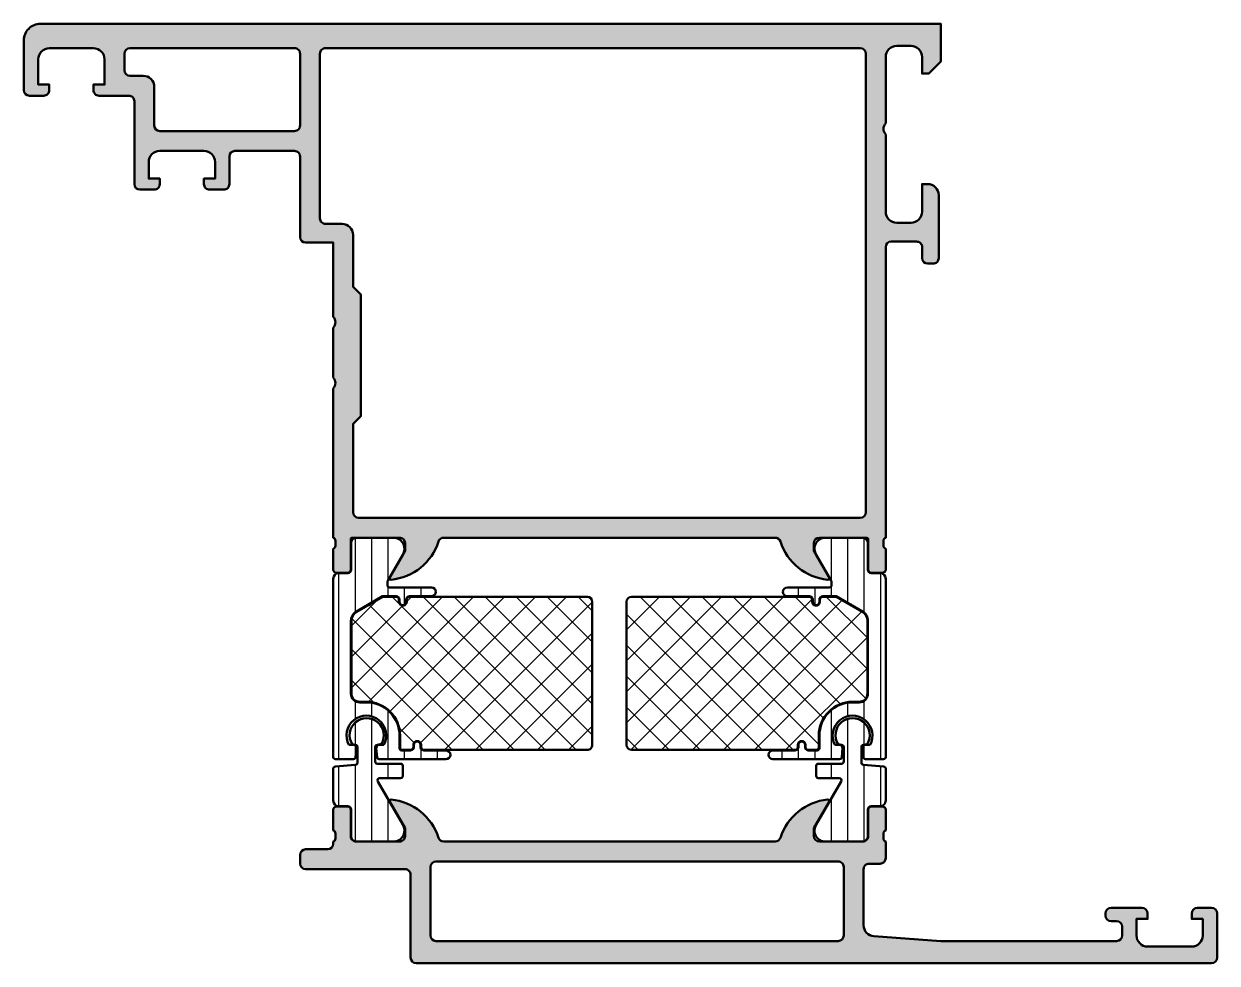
# Model space of a CAD drawing. Extents: x -30 to 78, y 0 to 85.
import ezdxf

# ---------------------------------------------------------------- set-up
doc = ezdxf.new("R2010")
doc.units = 0
for name, color, linetype, lineweight in [('0S-Alu contour', 7, 'Continuous', 50), ('0S-Alu hatch', 252, 'Continuous', 25), ('0S-Plastic contour', 254, 'Continuous', 50), ('0S-Plastic hatch', 253, 'Continuous', 25), ('0S-PT contour', 91, 'Continuous', 50), ('0S-PT hatch', 103, 'Continuous', 25)]:
    doc.layers.add(name, color=color, linetype=linetype, lineweight=lineweight)
pattern_1 = [(90, (0, 0), (-1.4859, 0), [])]
pattern_2 = [(135, (0, 0), (-1.403165018917055, -1.403165018917055), []), (225, (0, 0), (1.403165018917055, -1.403165018917055), [])]

# ---------------------------------------------------------------- blocks, each defined once
blk = doc.blocks.new('375310__9A514307_B921_4248_928E_A58CED2AF7BE_')
at = {"layer": '0S-Alu hatch'}
h = blk.add_hatch(color=256, dxfattribs=at)
edge = h.paths.add_edge_path()
edge.add_arc((-28.50002094818807, 83.50002094818805), 1.499979051958224, 89.99919982698273, 180.0008001731317)
edge.add_line((-30.00000000000002, 83.49999999999702), (-30.00000000000002, 79))
edge.add_arc((-29.49997331996971, 79.00002668003032), 0.5000266807420884, 180.0030571432409, 269.9969428568634)
edge.add_line((-29.50000000000003, 78.50000000000001), (-28.19998168945316, 78.5))
edge.add_arc((-28.19997136934261, 78.99998967988945), 0.4999896799959604, 269.9988173780336, 360.0011826222799)
edge.add_line((-27.69998168945316, 79.00000000000004), (-27.69998168945316, 79.5))
edge.add_line((-27.69998168945316, 79.5), (-28.69998168945315, 79.5))
edge.add_line((-28.69998168945315, 79.5), (-28.69998168945315, 81.79998779296875))
edge.add_ellipse((-27.7000380926278, 81.80004419614339), major_axis=(-0.9999435984161058, 0), ratio=1, start_angle=-90.00323184614109, end_angle=0.0032318460986857644, ccw=False)
edge.add_line((-27.69998168945316, 82.79998779296875), (-23.69998168945315, 82.79998779296875))
edge.add_ellipse((-23.69997606790804, 81.79999341451386), major_axis=(-0.999994378470687, 0), ratio=1, start_angle=179.9996779066076, end_angle=270.00032209261985, ccw=False)
edge.add_line((-22.69998168945315, 81.79998779295526), (-22.69998168945315, 79.5))
edge.add_line((-22.69998168945315, 79.5), (-23.69998168945315, 79.5))
edge.add_line((-23.69998168945315, 79.5), (-23.69998168945315, 79))
edge.add_arc((-23.19999200956369, 78.99998967988947), 0.4999896799959737, 179.9988173777201, 270.0011826219647)
edge.add_line((-23.19998168945315, 78.5), (-20.50000000000003, 78.5))
edge.add_ellipse((-20.49997947233244, 78.00002052766759), major_axis=(-0.4999794727538154, 0), ratio=1, start_angle=179.9976476060077, end_angle=270.0023523940098, ccw=False)
edge.add_line((-20.00000000000003, 78.00000000000014), (-20.00000000000003, 70.49999999999999))
edge.add_arc((-19.4999758602451, 70.50002413975494), 0.500024140337627, 180.0027660783855, 269.9972339213987)
edge.add_line((-19.5, 70.00000000000001), (-18.19998168945315, 70))
edge.add_arc((-18.19996880787697, 70.4999871184238), 0.4999871185897568, 269.9985238420723, 360.0014761578453)
edge.add_line((-17.69998168945315, 70.49999999999928), (-17.69998168945315, 71))
edge.add_line((-17.69998168945315, 71), (-18.69998168945315, 71))
edge.add_line((-18.69998168945315, 71), (-18.69998168945315, 72.49999999999999))
edge.add_ellipse((-17.69999824312259, 72.50001655366943), major_axis=(-0.9999834464675711, 0), ratio=1, start_angle=-90.00094847109602, end_angle=0.0009484710503215865, ccw=False)
edge.add_line((-17.69998168945314, 73.49999999999999), (-13.69998168945315, 73.5))
edge.add_ellipse((-13.70001450311283, 72.49996718634033), major_axis=(-1.000032814198022, 0), ratio=1, start_angle=180.0018800225579, end_angle=269.9981199774813, ccw=False)
edge.add_line((-12.69998168945316, 72.5000000000007), (-12.69998168945317, 71))
edge.add_line((-12.69998168945317, 71), (-13.69998168945317, 71))
edge.add_line((-13.69998168945317, 71), (-13.69998168945317, 70.5))
edge.add_arc((-13.19999457102933, 70.49998711842383), 0.499987118589771, 179.9985238419079, 270.0014761579228)
edge.add_line((-13.19998168945319, 70), (-11.89999389648441, 70))
edge.add_arc((-11.89998101490823, 70.4999871184238), 0.499987118589755, 269.9985238420723, 360.0014761578453)
edge.add_line((-11.39999389648442, 70.49999999999928), (-11.39999389648441, 72.99998474121092))
edge.add_ellipse((-10.89999370884344, 72.99998455356996), major_axis=(-0.50000018764101, 0), ratio=1, start_angle=270.00002150206535, end_angle=359.9999785025289, ccw=False)
edge.add_line((-10.89999389648443, 73.49998474121092), (-5.500000000000056, 73.49998474121092))
edge.add_ellipse((-5.499990037868124, 72.99999470334284), major_axis=(-0.499990037967348, 0), ratio=1, start_angle=179.9988584005522, end_angle=270.00114159897475, ccw=False)
edge.add_line((-5.000000000000024, 72.99998474120956), (-5.000000000000014, 65.69999694824216))
edge.add_arc((-4.499947417630437, 65.70004953061176), 0.5000525851341845, 180.0060248621259, 269.9939751379149)
edge.add_line((-4.500000000000042, 65.19999694824217), (-2.000000000000028, 65.19999694824217))
edge.add_line((-2.000000000000028, 65.19999694824217), (-2.000000000000028, 58.5))
edge.add_ellipse((-2.52497579233249, 58), major_axis=(-0.7249824705019403, 0), ratio=1, start_angle=136.3958616163873, end_angle=223.6041383836129, ccw=False)
edge.add_line((-2.000000000000026, 57.5), (-2.000000000000028, 53))
edge.add_ellipse((-2.524975792332512, 52.5), major_axis=(-0.7249824705019556, 0), ratio=1, start_angle=136.3958616163883, end_angle=223.6041383836118, ccw=False)
edge.add_line((-2.000000000000028, 52), (-2.000000000000042, 38.50007519909436))
edge.add_ellipse((-2.078836446543077, 38.23255460710125), major_axis=(-0.2788950563274183, 0), ratio=1, start_angle=178.8354106259013, end_angle=253.5801235805088, ccw=False)
edge.add_line((-1.799999000000042, 38.22688619910287), (-1.799999000000042, 37.77329219910286))
edge.add_ellipse((-2.078867095643201, 37.7676315396258), major_axis=(-0.2789255417371403, 0), ratio=1, start_angle=106.4245945553532, end_angle=181.1628700728862, ccw=False)
edge.add_line((-2.000000000000042, 37.50008819910287), (-2.000000000000056, 35.62007719909437))
edge.add_arc((-1.700000000000059, 35.62007719909436), 0.2999999999999971, 180, 270)
edge.add_line((-1.700000000000059, 35.32007719909437), (-0.7200256809572636, 35.32007719909436))
edge.add_arc((-0.7200256809572636, 35.62007719909437), 0.3000000000000114, 270, 360)
edge.add_line((-0.4200256809572523, 35.62007719909437), (-0.4200256809572807, 38.38007519909435))
edge.add_ellipse((-0.3001008800516202, 38.38007519909432), major_axis=(-0.1199248009056604, 0), ratio=1, start_angle=269.999999999998, end_angle=360, ccw=False)
edge.add_line((-0.3001008800516161, 38.49999999999998), (4.000030517578082, 38.5))
edge.add_ellipse((4.000030517578087, 38.00000000000001), major_axis=(-0.4999999999999929, 0), ratio=1, start_angle=180, end_angle=270.0000000000006, ccw=False)
edge.add_line((4.500030517578082, 38), (4.500030517578096, 37.29999999999999))
edge.add_line((4.500030517578096, 37.29999999999999), (3.118535059955718, 34.90717967697246))
edge.add_arc((3.238150302226401, 34.83811978464832), 0.1381197846483158, 150.0000000000047, 275.6225775508003)
edge.add_arc((2.761807276404297, 39.67660886184761), 4.999999999999795, 275.622577550794, 342.2515836439304)
edge.add_ellipse((8.000020064953619, 38.0000033455928), major_axis=(-0.4999890250126799, 0), ratio=1, start_angle=270.0000000000002, end_angle=342.25158364392877, ccw=False)
edge.add_line((8.000020064953617, 38.49999237060549), (38.00001045262445, 38.49999237060546))
edge.add_ellipse((38.0000104526244, 38.00000334559283), major_axis=(-0.4999890250126242, 0), ratio=1, start_angle=197.7484163560657, end_angle=269.9999999999943, ccw=False)
edge.add_arc((43.23822324117371, 39.67660886184765), 4.99999999999984, 197.7484163560703, 264.3774224492069)
edge.add_arc((42.76188021535167, 34.83811978464829), 0.1381197846482885, 264.3774224492044, 389.9999999999987)
edge.add_line((42.88149545762233, 34.90717967697243), (41.49999999999997, 37.3))
edge.add_line((41.49999999999997, 37.3), (41.49999999999997, 38))
edge.add_ellipse((41.99999999999998, 37.99999999999999), major_axis=(-0.5000000000000142, 0), ratio=1, start_angle=270.0000000000008, end_angle=360, ccw=False)
edge.add_line((41.99999999999998, 38.50000000000001), (46.30013139762968, 38.5))
edge.add_ellipse((46.30013139762968, 38.38007519909434), major_axis=(-0.1199248009056646, 0), ratio=1, start_angle=180, end_angle=269.9999999999966, ccw=False)
edge.add_line((46.42005619853533, 38.38007519909434), (46.42005619853533, 35.62007719909437))
edge.add_arc((46.72005619853535, 35.62007719909437), 0.3000000000000105, 180, 270)
edge.add_line((46.72005619853535, 35.32007719909436), (47.70003051757811, 35.32007719909436))
edge.add_arc((47.7000305175781, 35.62007719909437), 0.3000000000000114, 270.0000000000013, 360)
edge.add_line((48.00003051757812, 35.62007719909437), (48.00003051757812, 37.50008819910288))
edge.add_ellipse((48.07889761322129, 37.76763153962581), major_axis=(-0.2789255417371423, 0), ratio=1, start_angle=-1.1628700728879835, end_angle=73.57540544464621, ccw=False)
edge.add_line((47.80002951757813, 37.77329219910288), (47.80002951757812, 38.22688619910289))
edge.add_ellipse((48.07882441711607, 38.23255374217516), major_axis=(-0.2788525005318248, 0), ratio=1, start_angle=-73.580123580507, end_angle=1.1645893740957263, ccw=False)
edge.add_line((47.99999999999997, 38.50003351396951), (47.99999999999997, 64.80001068115234))
edge.add_ellipse((48.50004355943127, 64.79996712172104), major_axis=(-0.5000435613285635, 0), ratio=1, start_angle=270.0049911083112, end_angle=359.9950088916195, ccw=False)
edge.add_line((48.49999999999997, 65.30001068115234), (50.79998779296872, 65.30001068115234))
edge.add_ellipse((50.80003856690288, 64.80006145508649), major_axis=(-0.4999492286441056, 0), ratio=1, start_angle=179.9941811448115, end_angle=270.00581885514515, ccw=False)
edge.add_line((51.29998779296872, 64.80001068115199), (51.29998779296872, 63.80001068115234))
edge.add_arc((51.80003518638221, 63.80005807456583), 0.5000473956594107, 180.0054303704153, 269.9945696296045)
edge.add_line((51.79998779296872, 63.30001068115234), (52.29998779296872, 63.30001068115234))
edge.add_arc((52.30003474688096, 63.7999637272401), 0.4999530482926306, 269.9946189726885, 360.0053810273283)
edge.add_line((52.79998779296872, 63.80001068115249), (52.79998779296872, 69.50000762939453))
edge.add_arc((51.80004229517116, 69.50005450258917), 0.9999454988961675, 359.9973142174056, 450.0031229163782)
edge.add_line((51.79998779296872, 70.5), (51.29998779296872, 70.5))
edge.add_line((51.29998779296872, 70.5), (51.29998779296872, 68.00000762939455))
edge.add_ellipse((50.30002373348253, 67.99997168888072), major_axis=(-0.9999640601320793, 0), ratio=1, start_angle=89.99794068623362, end_angle=180.0020593137158, ccw=False)
edge.add_line((50.29998779296872, 67.00000762939453), (48.99999999999997, 67.00000762939453))
edge.add_ellipse((49.0000000353033, 68.00000766469785), major_axis=(-1.000000035303316, 0), ratio=1, start_angle=-2.091309795559937e-06, end_angle=89.99999797726872, ccw=False)
edge.add_line((47.99999999999997, 68.00000770119809), (47.99999999999997, 75))
edge.add_ellipse((48.52501950491387, 75.5), major_axis=(-0.7250141243727902, 0), ratio=1, start_angle=-43.60175592635392, end_angle=43.60175592635392, ccw=False)
edge.add_line((47.99999999999997, 76), (47.99999999999997, 82))
edge.add_ellipse((49.00000950475102, 81.99999049524897), major_axis=(-1.000009504796218, 0), ratio=1, start_angle=270.0005445769443, end_angle=359.99945542223486, ccw=False)
edge.add_line((48.99999999999997, 83), (50.29998779296872, 83))
edge.add_ellipse((50.30003676644987, 82.00004897348116), major_axis=(-0.9999510277181028, 0), ratio=1, start_angle=179.9971938887644, end_angle=270.00280611120115, ccw=False)
edge.add_line((51.29998779296872, 81.99999999999942), (51.29998779296872, 80.5))
edge.add_line((51.29998779296872, 80.5), (51.90002441406247, 80.5))
edge.add_line((51.90002441406247, 80.5), (52.99999999999997, 81.59997558593749))
edge.add_line((52.99999999999997, 81.59997558593749), (52.99999999999997, 85))
edge.add_line((52.99999999999997, 85), (-28.50000000000001, 85))
edge = h.paths.add_edge_path()
edge.add_ellipse((-20.39997229062388, 82.29996618710823), major_axis=(-0.5000216063273192, 0), ratio=1, start_angle=270.002475742259, end_angle=359.99752425765945, ccw=False)
edge.add_line((-20.3999938964844, 82.79998779296875), (-5.500000000000028, 82.79998779296875))
edge.add_ellipse((-5.499755161839118, 82.30023263112967), major_axis=(-0.499755221814187, 0), ratio=1, start_angle=179.9719298703978, end_angle=270.0280701296009, ccw=False)
edge.add_line((-5.000000000000028, 82.29998779296876), (-5.000000000000021, 75.79998779296876))
edge.add_ellipse((-5.499755161839118, 75.79974295480784), major_axis=(-0.499755221814187, 0), ratio=1, start_angle=89.9719298703991, end_angle=180.0280701296023, ccw=False)
edge.add_line((-5.500000000000028, 75.29998779296875), (-17.69998168945314, 75.29998779296876))
edge.add_ellipse((-17.69996587499508, 75.80000360742683), major_axis=(-0.5000158147081559, 0), ratio=1, start_angle=0.00181214617907699, end_angle=89.99818785391352, ccw=False)
edge.add_line((-18.19998168945315, 75.79998779296875), (-18.19998168945316, 79.29998779295525))
edge.add_arc((-19.19997606790805, 79.29999341451384), 0.9999943784706994, 359.9996779066075, 450.0003220926192)
edge.add_line((-19.19998168945315, 80.29998779296875), (-20.39999389648439, 80.29998779296875))
edge.add_ellipse((-20.39994103488215, 80.800040654571), major_axis=(-0.5000528643963099, 0), ratio=1, start_angle=0.0060568530003024534, end_angle=89.993943146959, ccw=False)
edge.add_line((-20.8999938964844, 80.79998779296876), (-20.8999938964844, 82.29998779296947))
edge = h.paths.add_edge_path()
edge.add_ellipse((-2.700226527614034, 82.30023263112963), major_axis=(-0.4997552218142097, 0), ratio=1, start_angle=-90.02807012959761, end_angle=0.028070129589309545, ccw=False)
edge.add_line((-2.699981689453153, 82.79998779296875), (45.70001220703121, 82.79998779296875))
edge.add_ellipse((45.70000066626688, 82.29997625220439), major_axis=(-0.5000115408975294, 0), ratio=1, start_angle=180.0013224435664, end_angle=269.99867755634614, ccw=False)
edge.add_line((46.20001220703122, 82.29998779296876), (46.20001220703121, 40.79999542236311))
edge.add_ellipse((45.6999850333648, 40.80002259602969), major_axis=(-0.5000271744047784, 0), ratio=1, start_angle=90.00311370357468, end_angle=179.9968862964078, ccw=False)
edge.add_line((45.70001220703121, 40.29999542236327), (0.3000183105468324, 40.29999542236327))
edge.add_ellipse((0.3000184981878249, 40.79999561000426), major_axis=(-0.5000001876410206, 0), ratio=1, start_angle=2.149747109569944e-05, end_angle=89.9999784979342, ccw=False)
edge.add_line((-0.1999816894531534, 40.79999542236328), (-0.1999816894531534, 48.79999542236328))
edge.add_line((-0.1999816894531534, 48.79999542236328), (0.4999999999999716, 49.50000000000001))
edge.add_line((0.4999999999999716, 49.50000000000001), (0.4999999999999716, 60.50000000000001))
edge.add_line((0.4999999999999716, 60.50000000000001), (-0.1999816894531534, 61.19999694824219))
edge.add_line((-0.1999816894531534, 61.19999694824219), (-0.1999816894531465, 65.90000000000524))
edge.add_arc((-1.200003307412458, 65.89997838204069), 1.000021618192975, 0.0012385913539571, 89.99876140894611)
edge.add_line((-1.199981689453153, 66.9), (-2.699981689453139, 66.89999999999999))
edge.add_ellipse((-2.699994571029321, 67.39998711842382), major_axis=(-0.499987118589771, 0), ratio=1, start_angle=-0.0014761580922026951, end_angle=90.0014761579277, ccw=False)
edge.add_line((-3.199981689453153, 67.39999999999999), (-3.199981689453154, 82.29998779296884))
at = {"layer": '0S-Alu contour', "color": 7}
for points in [[(51.29998779296872, 81.99999999999942), (51.29998779296872, 80.5), (51.90002441406247, 80.5), (52.99999999999997, 81.59997558593749), (52.99999999999997, 85), (-28.50000000000001, 85)], [(-30.00000000000002, 83.49999999999702), (-30.00000000000002, 79)], [(-27.69998168945316, 82.79998779296875), (-23.69998168945315, 82.79998779296875)], [(-20.8999938964844, 80.79998779296876), (-20.8999938964844, 82.29998779296947)], [(-20.3999938964844, 82.79998779296875), (-5.500000000000028, 82.79998779296875)], [(-5.000000000000028, 82.29998779296876), (-5.000000000000021, 75.79998779296876)], [(-3.199981689453153, 67.39999999999999), (-3.199981689453154, 82.29998779296884)], [(-2.699981689453153, 82.79998779296875), (45.70001220703121, 82.79998779296875)], [(46.20001220703122, 82.29998779296876), (46.20001220703121, 40.79999542236311)], [(48.99999999999997, 83), (50.29998779296872, 83)], [(-27.69998168945316, 79.00000000000004), (-27.69998168945316, 79.5), (-28.69998168945315, 79.5), (-28.69998168945315, 81.79998779296875)], [(-22.69998168945315, 81.79998779295526), (-22.69998168945315, 79.5), (-23.69998168945315, 79.5), (-23.69998168945315, 79)], [(47.99999999999997, 76), (47.99999999999997, 82)], [(-19.19998168945315, 80.29998779296875), (-20.39999389648439, 80.29998779296875)], [(-18.19998168945315, 75.79998779296875), (-18.19998168945316, 79.29998779295525)], [(-29.50000000000003, 78.50000000000001), (-28.19998168945316, 78.5)], [(-23.19998168945315, 78.5), (-20.50000000000003, 78.5)], [(-20.00000000000003, 78.00000000000014), (-20.00000000000003, 70.49999999999999)], [(-5.500000000000028, 75.29998779296875), (-17.69998168945314, 75.29998779296876)], [(47.99999999999997, 68.00000770119809), (47.99999999999997, 75)], [(-17.69998168945314, 73.49999999999999), (-13.69998168945315, 73.5)], [(-10.89999389648443, 73.49998474121092), (-5.500000000000056, 73.49998474121092)], [(-17.69998168945315, 70.49999999999928), (-17.69998168945315, 71), (-18.69998168945315, 71), (-18.69998168945315, 72.49999999999999)], [(-12.69998168945316, 72.5000000000007), (-12.69998168945317, 71), (-13.69998168945317, 71), (-13.69998168945317, 70.5)], [(-11.39999389648442, 70.49999999999928), (-11.39999389648441, 72.99998474121092)], [(-5.000000000000024, 72.99998474120956), (-5.000000000000014, 65.69999694824216)], [(51.79998779296872, 70.5), (51.29998779296872, 70.5), (51.29998779296872, 68.00000762939455)], [(-19.5, 70.00000000000001), (-18.19998168945315, 70)], [(-13.19998168945319, 70), (-11.89999389648441, 70)], [(52.79998779296872, 63.80001068115249), (52.79998779296872, 69.50000762939453)], [(50.29998779296872, 67.00000762939453), (48.99999999999997, 67.00000762939453)], [(-1.199981689453153, 66.9), (-2.699981689453139, 66.89999999999999)], [(-0.1999816894531534, 40.79999542236328), (-0.1999816894531534, 48.79999542236328), (0.4999999999999716, 49.50000000000001), (0.4999999999999716, 60.50000000000001), (-0.1999816894531534, 61.19999694824219), (-0.1999816894531465, 65.90000000000524)], [(-4.500000000000042, 65.19999694824217), (-2.000000000000028, 65.19999694824217), (-2.000000000000028, 58.5)], [(48.49999999999997, 65.30001068115234), (50.79998779296872, 65.30001068115234)], [(47.99999999999997, 38.50003351396951), (47.99999999999997, 64.80001068115234)], [(51.29998779296872, 64.80001068115199), (51.29998779296872, 63.80001068115234)], [(51.79998779296872, 63.30001068115234), (52.29998779296872, 63.30001068115234)], [(-2.000000000000026, 57.5), (-2.000000000000028, 53)], [(-2.000000000000028, 52), (-2.000000000000042, 38.50007519909436)], [(45.70001220703121, 40.29999542236327), (0.300018310546832, 40.29999542236327)], [(-1.799999000000042, 38.22688619910287), (-1.799999000000042, 37.77329219910286)], [(-0.4200256809572523, 35.62007719909437), (-0.4200256809572807, 38.38007519909435)], [(-0.3001008800516161, 38.49999999999998), (4.000030517578082, 38.5)], [(4.500030517578082, 38), (4.500030517578096, 37.29999999999999), (3.118535059955718, 34.90717967697246)], [(8.000020064953617, 38.49999237060549), (38.00001045262445, 38.49999237060546)], [(42.88149545762233, 34.90717967697243), (41.49999999999997, 37.3), (41.49999999999997, 38)], [(41.99999999999998, 38.50000000000001), (46.30013139762968, 38.5)], [(46.42005619853533, 38.38007519909434), (46.42005619853533, 35.62007719909437)], [(47.80002951757813, 37.77329219910288), (47.80002951757812, 38.22688619910289)], [(-2.000000000000042, 37.50008819910287), (-2.000000000000056, 35.62007719909437)], [(48.00003051757812, 35.62007719909437), (48.00003051757812, 37.50008819910288)], [(-1.700000000000059, 35.32007719909437), (-0.7200256809572636, 35.32007719909436)], [(46.72005619853535, 35.32007719909436), (47.70003051757811, 35.32007719909436)]]:
    blk.add_lwpolyline(points, dxfattribs=at)
for centre, radius, start, end in [((-28.50002094818807, 83.50002094818805), 1.499979051958224, 89.99919982698273, 180.0008001731317), ((-19.19997606790805, 79.29999341451384), 0.9999943784706994, 359.9996779066075, 90.00032209261921), ((-29.49997331996971, 79.00002668003032), 0.5000266807420884, 180.0030571432409, 269.9969428568634), ((-28.19997136934261, 78.99998967988945), 0.4999896799959604, 269.9988173780336, 0.0011826222798784), ((-23.19999200956369, 78.99998967988947), 0.4999896799959737, 179.9988173777201, 270.0011826219647), ((-19.4999758602451, 70.50002413975494), 0.500024140337627, 180.0027660783855, 269.9972339213987), ((-18.19996880787697, 70.4999871184238), 0.4999871185897568, 269.9985238420723, 0.0014761578452432), ((-13.19999457102933, 70.49998711842383), 0.499987118589771, 179.9985238419079, 270.0014761579228), ((-11.89998101490823, 70.4999871184238), 0.499987118589755, 269.9985238420723, 0.0014761578452432), ((51.80004229517116, 69.50005450258917), 0.9999454988961675, 359.9973142174056, 90.00312291637825), ((-1.200003307412458, 65.89997838204069), 1.000021618192975, 0.0012385913539571, 89.99876140894611), ((-4.499947417630437, 65.70004953061176), 0.5000525851341845, 180.0060248621259, 269.9939751379149), ((51.80003518638221, 63.80005807456583), 0.5000473956594107, 180.0054303704153, 269.9945696296045), ((52.30003474688096, 63.7999637272401), 0.4999530482926306, 269.9946189726885, 0.0053810273282649), ((2.761807276404297, 39.67660886184761), 4.999999999999795, 275.622577550794, 342.2515836439304), ((43.23822324117371, 39.67660886184765), 4.99999999999984, 197.7484163560703, 264.3774224492069), ((-1.700000000000059, 35.62007719909436), 0.2999999999999971, 180, 270), ((-0.7200256809572636, 35.62007719909437), 0.3000000000000114, 270, 0), ((3.238150302226401, 34.83811978464832), 0.1381197846483158, 150.0000000000047, 275.6225775508003), ((42.76188021535167, 34.83811978464829), 0.1381197846482885, 264.3774224492044, 29.99999999999864), ((46.72005619853535, 35.62007719909437), 0.3000000000000105, 180, 270), ((47.7000305175781, 35.62007719909437), 0.3000000000000114, 270.0000000000013, 0)]:
    blk.add_arc(centre, radius, start, end, dxfattribs=at)
at = {"layer": '0S-Alu contour', "color": 7, "extrusion": (0, 0, -1)}
for centre, radius, start, end in [((27.7000380926278, 81.80004419614339), 0.9999435984161058, 359.9967681539013, 90.00323184614112), ((23.69997606790804, 81.79999341451386), 0.999994378470687, 89.99967790738017, 180.0003220933925), ((20.39997229062388, 82.29996618710823), 0.5000216063273192, 0.0024757423405282, 89.997524257741), ((5.499755161839118, 82.30023263112967), 0.499755221814187, 89.9719298703991, 180.0280701296022), ((2.700226527614034, 82.30023263112963), 0.4997552218142097, 359.9719298704107, 90.02807012959761), ((-45.70000066626688, 82.29997625220439), 0.5000115408975294, 90.00132244365388, 179.9986775564336), ((-49.00000950475102, 81.99999049524897), 1.000009504796218, 0.0005445777651292, 89.9994554230557), ((-50.30003676644987, 82.00004897348116), 0.9999510277181028, 89.99719388879888, 180.0028061112356), ((20.39994103488215, 80.800040654571), 0.5000528643963099, 270.006056853041, 359.9939431469997), ((20.49997947233244, 78.00002052766759), 0.4999794727538154, 89.9976476059902, 180.0023523939924), ((17.69996587499508, 75.80000360742683), 0.5000158147081559, 270.0018121460865, 359.9981878538209), ((5.499755161839118, 75.79974295480784), 0.499755221814187, 179.9719298703977, 270.0280701296009), ((-48.52501950491387, 75.5), 0.7250141243727902, 316.3982440736461, 43.60175592635392), ((17.69999824312259, 72.50001655366943), 0.9999834464675711, 359.9990515289497, 90.00094847109597), ((13.70001450311283, 72.49996718634033), 1.000032814198022, 90.0018800225187, 179.9981199774421), ((10.89999370884344, 72.99998455356996), 0.50000018764101, 2.14974711152e-05, 89.99997849793462), ((5.499990037868124, 72.99999470334284), 0.499990037967348, 89.99885840102523, 180.0011415994479), ((2.699994571029321, 67.39998711842382), 0.499987118589771, 269.9985238420723, 0.0014761580921441), ((-49.0000000353033, 68.00000766469785), 1.000000035303316, 270.0000020227313, 2.0913097892e-06), ((-50.30002373348253, 67.99997168888072), 0.9999640601320793, 179.9979406862842, 270.0020593137665), ((-48.50004355943127, 64.79996712172104), 0.5000435613285635, 0.0049911083804904, 89.99500889168881), ((-50.80003856690288, 64.80006145508649), 0.4999492286441056, 89.99418114485486, 180.0058188551886), ((2.52497579233249, 58), 0.7249824705019403, 136.3958616163871, 223.6041383836128), ((2.524975792332512, 52.5), 0.7249824705019556, 136.3958616163882, 223.6041383836117), ((-0.3000184981878249, 40.79999561000426), 0.5000001876410206, 270.0000215020658, 359.9999785025289), ((-45.6999850333648, 40.80002259602969), 0.5000271744047784, 180.0031137035923, 269.9968862964253), ((2.078836446543077, 38.23255460710125), 0.2788950563274183, 106.4198764194912, 181.1645893740988), ((0.3001008800516202, 38.38007519909432), 0.1199248009056604, 0, 90.00000000000198), ((-4.000030517578087, 38.00000000000001), 0.4999999999999929, 89.99999999999939, 180), ((-8.000020064953619, 38.0000033455928), 0.4999890250126799, 17.74841635607122, 89.9999999999998), ((-38.0000104526244, 38.00000334559283), 0.4999890250126242, 90.0000000000057, 162.2515836439343), ((-41.99999999999998, 37.99999999999999), 0.5000000000000142, 0, 89.9999999999992), ((-46.30013139762968, 38.38007519909434), 0.1199248009056646, 90.0000000000034, 180), ((-48.07882441711607, 38.23255374217516), 0.2788525005318248, 358.8354106259043, 73.58012358050706), ((2.078867095643201, 37.7676315396258), 0.2789255417371403, 178.8371299271138, 253.5754054446468), ((-48.07889761322129, 37.76763153962581), 0.2789255417371423, 286.4245945553538, 1.162870072888105)]:
    blk.add_arc(centre, radius, start, end, dxfattribs=at)
blk = doc.blocks.new('244461__ED69C271_661C_41E9_924A_CE1B0B0D3F1B___63144E41_E013_4683_A957_4F3B4DB2B7D7_')
at = {"layer": '0S-Plastic hatch'}
h = blk.add_hatch(dxfattribs=at)
h.set_pattern_fill('ANSI31', color=256, scale=0.4680000000000001, angle=45, style=0)
h.set_pattern_definition(pattern_1)
edge = h.paths.add_edge_path()
edge.add_line((-1.999999999999985, 34.79000300009986), (-1.999999999999985, 18.65002250671386))
edge.add_line((-1.999999999999985, 18.65002250671386), (-1.973083496093735, 18.55010795593261))
edge.add_line((-1.973083496093735, 18.55010795593261), (-1.899917602539048, 18.47692680358886))
edge.add_line((-1.899917602539048, 18.47692680358886), (-1.799987792968735, 18.45001029968261))
edge.add_line((-1.799987792968735, 18.45001029968261), (-0.1699829101562358, 18.45001029968261))
edge.add_line((-0.1699829101562358, 18.45001029968261), (-0.0700683593749858, 18.47692680358886))
edge.add_line((-0.0700683593749858, 18.47692680358886), (0.0030975341797017, 18.55010795593261))
edge.add_line((0.0030975341797017, 18.55010795593261), (0.0300140380859517, 18.65002250671386))
edge.add_line((0.0300140380859517, 18.65002250671386), (0.1000061035156392, 19.45001029968261))
edge.add_line((0.1000061035156392, 19.45001029968261), (0.0599975585937642, 19.60015678405761))
edge.add_line((0.0599975585937642, 19.60015678405761), (-0.0498657226562358, 19.71002006530761))
edge.add_line((-0.0498657226562358, 19.71002006530761), (-0.2180023193359233, 19.74999809265136))
edge.add_line((-0.2180023193359233, 19.74999809265136), (-0.5865631103515483, 19.74999809265136))
edge.add_ellipse((1.000000000000013, 20.59650078484448), major_axis=(-1.798262859266856, 0), ratio=1, start_angle=151.918075429822, end_angle=28.081924570178103, ccw=False)
edge.add_line((2.586563110351576, 19.74999809265136), (2.218002319335951, 19.74999809265136))
edge.add_line((2.218002319335951, 19.74999809265136), (2.049865722656264, 19.71002006530761))
edge.add_line((2.049865722656264, 19.71002006530761), (1.940002441406264, 19.60015678405761))
edge.add_line((1.940002441406264, 19.60015678405761), (1.900009155273451, 19.45001029968261))
edge.add_line((1.900009155273451, 19.45001029968261), (1.970001220703139, 18.65002250671386))
edge.add_line((1.970001220703139, 18.65002250671386), (1.996902465820326, 18.55010795593261))
edge.add_line((1.996902465820326, 18.55010795593261), (2.070068359375014, 18.47692680358886))
edge.add_line((2.070068359375014, 18.47692680358886), (2.169998168945326, 18.45001029968261))
edge.add_line((2.169998168945326, 18.45001029968261), (8.199996948242202, 18.45001029968261))
edge.add_arc((8.199996948242202, 18.85000419616699), 0.399993896484375, 270, 450)
edge.add_line((8.199996948242202, 19.24999809265136), (6.199996948242201, 19.24999809265136))
edge.add_line((6.199996948242201, 19.24999809265136), (6.050003051757826, 19.29015922546387))
edge.add_line((6.050003051757826, 19.29015922546387), (5.940185546875014, 19.39996147155761))
edge.add_line((5.940185546875014, 19.39996147155761), (5.899993896484389, 19.54998588562012))
edge.add_line((5.899993896484389, 19.54998588562012), (5.899993896484389, 19.74999809265136))
edge.add_arc((5.599998474121107, 19.74999809265136), 0.2999954223632812, 0, 180)
edge.add_line((5.300003051757826, 19.74999809265136), (5.300003051757826, 19.54998588562011))
edge.add_line((5.300003051757826, 19.54998588562011), (5.259811401367201, 19.39996147155762))
edge.add_line((5.259811401367201, 19.39996147155762), (5.149993896484389, 19.29015922546386))
edge.add_line((5.149993896484389, 19.29015922546386), (5.000000000000014, 19.24999809265137))
edge.add_line((5.000000000000014, 19.24999809265137), (4.199996948242201, 19.24999809265136))
edge.add_line((4.199996948242201, 19.24999809265136), (4.100006103515639, 19.27679252624511))
edge.add_line((4.100006103515639, 19.27679252624511), (4.026794433593764, 19.34997367858886))
edge.add_line((4.026794433593764, 19.34997367858886), (4.000000000000014, 19.45001029968261))
edge.add_line((4.000000000000014, 19.45001029968261), (4.000000000000014, 20.59997367858886))
edge.add_arc((1.000067267691662, 20.6000409462805), 2.999932733062533, 359.9987152527758, 450.0012847470834)
edge.add_line((1.000000000000012, 23.59997367858886), (0.4000015258789205, 23.59997367858886))
edge.add_ellipse((0.3991953887774532, 24.39917064067952), major_axis=(-0.7991973686593088, 0), ratio=1, start_angle=-0.061071694723978, end_angle=90.05779331022171, ccw=False)
edge.add_line((-0.400001525878892, 24.40002250671391), (-0.3999862670898295, 30.96374320983886))
edge.add_ellipse((0.5999442872613368, 30.96380713441112), major_axis=(-0.9999305563944835, 0), ratio=1, start_angle=-60.01033770623047, end_angle=0.003662862579403736, ccw=False)
edge.add_line((0.1001352607251961, 31.82986259141395), (2.473767557346505, 33.20000000009986))
edge.add_line((2.473767557346505, 33.20000000009986), (3.700000000000002, 33.20000000009986))
edge.add_ellipse((3.700000000000017, 32.90000000009989), major_axis=(-0.2999999999999687, 0), ratio=1, start_angle=180, end_angle=270.00000000000273, ccw=False)
edge.add_line((3.999999999999985, 32.90000000009989), (3.999999999999957, 32.7000000001))
edge.add_arc((4.299999999999954, 32.70000000009996), 0.2999999999999971, 180, 360)
edge.add_line((4.599999999999951, 32.70000000009996), (4.599999999999951, 32.90000000009987))
edge.add_ellipse((4.899999999999945, 32.90000000009986), major_axis=(-0.2999999999999936, 0), ratio=1, start_angle=269.9999999999966, end_angle=360, ccw=False)
edge.add_line((4.899999999999963, 33.20000000009985), (6.899999999999991, 33.20000000009986))
edge.add_arc((6.899999999999991, 33.60000000009986), 0.4000000000000057, 270, 450)
edge.add_line((6.899999999999991, 34.00000000009987), (3.099999999999965, 34.00000000009987))
edge.add_ellipse((3.099999999999956, 34.20000000009987), major_axis=(-0.1999999999999957, 0), ratio=1, start_angle=0, end_angle=90.00000000000279, ccw=False)
edge.add_line((2.899999999999963, 34.20000000009988), (2.899999999999963, 34.41474721315084))
edge.add_ellipse((3.399999999999977, 34.41474721315085), major_axis=(-0.5000000000000147, 0), ratio=1, start_angle=330.0000488637371, end_angle=360, ccw=False)
edge.add_line((2.966987084899628, 34.6647468438632), (4.285481498099471, 36.95954700009986))
edge.add_arc((3.444228849108128, 37.50018192537702), 0.9999960709244813, 327.2729839001592, 441.8183919481002)
edge.add_line((3.586539498099483, 38.49000000009987), (0.1099979999997345, 38.49000010568574))
edge.add_arc((0.1099953603746684, 37.99000412824711), 0.4999959774455975, 89.99969751881494, 180.0003024817733)
edge.add_line((-0.3900006170639614, 37.99000148861691), (-0.3896686666669353, 35.59000310568573))
edge.add_ellipse((-0.6896686666669514, 35.59000310568574), major_axis=(-0.300000000000016, 0), ratio=1, start_angle=90.00000000000091, end_angle=180, ccw=False)
edge.add_line((-0.6896686666669467, 35.29000310568572), (-1.500000065149791, 35.29000300009986))
edge.add_arc((-1.499999999999985, 34.79000300009986), 0.5, 90.00000746561778, 180)
at = {"layer": '0S-Plastic contour', "color": 7}
for points in [[(-0.3900006170639614, 37.99000148861691), (-0.3896686666669353, 35.59000310568573)], [(3.586539498099483, 38.49000000009987), (0.1099979999997345, 38.49000010568574)], [(2.966987084899628, 34.6647468438632), (4.285481498099471, 36.95954700009986)], [(-1.999999999999985, 34.79000300009986), (-1.999999999999985, 18.65002250671386), (-1.973083496093735, 18.55010795593261), (-1.899917602539048, 18.47692680358886), (-1.799987792968735, 18.45001029968261), (-0.1699829101562358, 18.45001029968261), (-0.0700683593749858, 18.47692680358886), (0.0030975341797017, 18.55010795593261), (0.0300140380859517, 18.65002250671386), (0.1000061035156392, 19.45001029968261), (0.0599975585937642, 19.60015678405761), (-0.0498657226562358, 19.71002006530761), (-0.2180023193359233, 19.74999809265136), (-0.5865631103515483, 19.74999809265136)], [(-0.6896686666669467, 35.29000310568572), (-1.500000065149791, 35.29000300009986)], [(2.899999999999963, 34.20000000009988), (2.899999999999963, 34.41474721315084)], [(6.899999999999991, 34.00000000009987), (3.099999999999965, 34.00000000009987)], [(0.1001352607251961, 31.82986259141395), (2.473767557346505, 33.20000000009986), (3.700000000000002, 33.20000000009986)], [(3.999999999999985, 32.90000000009989), (3.999999999999957, 32.7000000001)], [(4.599999999999951, 32.70000000009996), (4.599999999999951, 32.90000000009987)], [(4.899999999999963, 33.20000000009985), (6.899999999999991, 33.20000000009986)], [(-0.400001525878892, 24.40002250671391), (-0.3999862670898295, 30.96374320983886)], [(1.000000000000012, 23.59997367858886), (0.4000015258789205, 23.59997367858886)], [(5.300003051757826, 19.74999809265136), (5.300003051757826, 19.54998588562011), (5.259811401367201, 19.39996147155762), (5.149993896484389, 19.29015922546386), (5.000000000000014, 19.24999809265137), (4.199996948242201, 19.24999809265136), (4.100006103515639, 19.27679252624511), (4.026794433593764, 19.34997367858886), (4.000000000000014, 19.45001029968261), (4.000000000000014, 20.59997367858886)], [(2.586563110351576, 19.74999809265136), (2.218002319335951, 19.74999809265136), (2.049865722656264, 19.71002006530761), (1.940002441406264, 19.60015678405761), (1.900009155273451, 19.45001029968261), (1.970001220703139, 18.65002250671386), (1.996902465820326, 18.55010795593261), (2.070068359375014, 18.47692680358886), (2.169998168945326, 18.45001029968261), (8.199996948242202, 18.45001029968261)], [(8.199996948242202, 19.24999809265136), (6.199996948242201, 19.24999809265136), (6.050003051757826, 19.29015922546387), (5.940185546875014, 19.39996147155761), (5.899993896484389, 19.54998588562012), (5.899993896484389, 19.74999809265136)]]:
    blk.add_lwpolyline(points, dxfattribs=at)
for centre, radius, start, end in [((0.1099953603746684, 37.99000412824711), 0.4999959774455975, 89.99969751881494, 180.0003024817733), ((3.444228849108128, 37.50018192537702), 0.9999960709244813, 327.2729839001592, 81.81839194810021), ((-1.499999999999985, 34.79000300009986), 0.5, 90.00000746561778, 180), ((6.899999999999991, 33.60000000009986), 0.4000000000000057, 270, 90), ((4.299999999999954, 32.70000000009996), 0.2999999999999971, 180, 0), ((1.000067267691662, 20.6000409462805), 2.999932733062533, 359.9987152527758, 90.00128474708347), ((5.599998474121107, 19.74999809265136), 0.2999954223632812, 0, 180), ((8.199996948242202, 18.85000419616699), 0.399993896484375, 270, 90)]:
    blk.add_arc(centre, radius, start, end, dxfattribs=at)
at = {"layer": '0S-Plastic contour', "color": 7, "extrusion": (0, 0, -1)}
for centre, radius, start, end in [((0.6896686666669514, 35.59000310568574), 0.300000000000016, 180, 269.9999999999991), ((-3.399999999999977, 34.41474721315085), 0.5000000000000147, 0, 29.99995113626287), ((-3.099999999999956, 34.20000000009987), 0.1999999999999957, 269.9999999999972, 0), ((-3.700000000000017, 32.90000000009989), 0.2999999999999687, 89.99999999999729, 180), ((-4.899999999999945, 32.90000000009986), 0.2999999999999936, 0, 90.0000000000034), ((-0.5999442872613368, 30.96380713441112), 0.9999305563944835, 359.9963371374206, 60.01033770623052), ((-0.3991953887774532, 24.39917064067952), 0.7991973686593088, 269.9422066897783, 0.0610716947241366), ((-1.000000000000013, 20.59650078484448), 1.798262859266856, 331.9180754298219, 208.0819245701781)]:
    blk.add_arc(centre, radius, start, end, dxfattribs=at)
blk = doc.blocks.new('244461__BAE9A1D7_AD7A_48F6_B74D_686939460372___317B1E8B_8E30_486F_B428_7A5BB4FD2DA6_')
at = {"layer": '0S-Plastic hatch'}
h = blk.add_hatch(dxfattribs=at)
h.set_pattern_fill('ANSI31', color=256, scale=0.4680000000000001, angle=45, style=0)
h.set_pattern_definition(pattern_1)
edge = h.paths.add_edge_path()
edge.add_line((-1.999999999999729, 17.59249877929687), (-1.999999999999985, 14.70999699999999))
edge.add_arc((-1.499999999999985, 14.70999699999999), 0.5, 180, 270)
edge.add_line((-1.499999999999985, 14.20999699999999), (-0.6896686666666483, 14.20999699999999))
edge.add_ellipse((-0.6896686666666519, 13.90999699999999), major_axis=(-0.3000000000000007, 0), ratio=1, start_angle=180, end_angle=269.9999999999993, ccw=False)
edge.add_line((-0.3896686666666511, 13.909997), (-0.3900006170636772, 11.50999861706369))
edge.add_arc((0.1099953603749526, 11.50999597743861), 0.4999959774455851, 179.9996975182267, 270.0003024811851)
edge.add_line((0.1099980000000187, 11.00999999999999), (3.586539498099483, 11.00999999999999))
edge.add_arc((3.444228849108128, 11.99981807472284), 0.9999960709244838, 278.1816080518999, 392.7270160998402)
edge.add_line((4.285481498099485, 12.54045299999999), (2.028303788693918, 16.45000001028017))
edge.add_ellipse((2.201508875386067, 16.55), major_axis=(-0.1999999999999987, 0), ratio=1, start_angle=-90.00000000000023, end_angle=29.999996599345025, ccw=False)
edge.add_line((2.201508875386068, 16.75), (4.099990844726576, 16.75))
edge.add_line((4.099990844726576, 16.75), (4.199913024902357, 16.77691650390625))
edge.add_line((4.199913024902357, 16.77691650390625), (4.273078918457045, 16.85009765625))
edge.add_line((4.273078918457045, 16.85009765625), (4.299995422363295, 16.95001220703124))
edge.add_line((4.299995422363295, 16.95001220703124), (4.299995422363295, 17.85000610351562))
edge.add_line((4.299995422363295, 17.85000610351562), (4.273086547851576, 17.94992065429687))
edge.add_line((4.273086547851576, 17.94992065429687), (4.199913024902357, 18.02310180664062))
edge.add_line((4.199913024902357, 18.02310180664062), (4.099990844726576, 18.05001831054687))
edge.add_line((4.099990844726576, 18.05001831054687), (1.999992370605482, 18.05001831054687))
edge.add_line((1.999992370605482, 18.05001831054687), (1.900077819824232, 18.07693481445312))
edge.add_line((1.900077819824232, 18.07693481445312), (1.826904296875014, 18.15008544921875))
edge.add_line((1.826904296875014, 18.15008544921875), (1.799995422363295, 18.24999999999999))
edge.add_line((1.799995422363295, 18.24999999999999), (1.799995422363295, 19.5500202178955))
edge.add_line((1.799995422363295, 19.5500202178955), (1.826904296875014, 19.64993476867675))
edge.add_line((1.826904296875014, 19.64993476867675), (1.900077819824232, 19.72311592102051))
edge.add_line((1.900077819824232, 19.72311592102051), (2.000000000000014, 19.75003242492675))
edge.add_line((2.000000000000014, 19.75003242492675), (2.354995727539076, 19.84070156693201))
edge.add_arc((1.026013301907298, 20.62839995594812), 1.544882856302276, 329.3444425112844, 571.2209463633598)
edge.add_line((-0.2951316184021946, 19.82762586843211), (-7.629394517e-06, 19.75003242492675))
edge.add_line((-7.629394517e-06, 19.75003242492675), (0.0999145507812642, 19.72311592102051))
edge.add_line((0.0999145507812642, 19.72311592102051), (0.173088073730483, 19.64993476867675))
edge.add_line((0.173088073730483, 19.64993476867675), (0.1999969482422017, 19.5500202178955))
edge.add_line((0.1999969482422017, 19.5500202178955), (0.1999969482422017, 18.1500244140625))
edge.add_line((0.1999969482422017, 18.1500244140625), (0.173088073730483, 18.05007934570312))
edge.add_line((0.173088073730483, 18.05007934570312), (0.0999145507812642, 17.97692871093749))
edge.add_line((0.0999145507812642, 17.97692871093749), (1.42e-14, 17.95001220703125))
edge.add_line((1.42e-14, 17.95001220703125), (-1.800003051757798, 17.79251098632812))
edge.add_line((-1.800003051757798, 17.79251098632812), (-1.899917602539048, 17.76559448242187))
edge.add_line((-1.899917602539048, 17.76559448242187), (-1.973091125488267, 17.69241333007812))
edge.add_line((-1.973091125488267, 17.69241333007812), (-1.999999999999729, 17.59249877929687))
at = {"layer": '0S-Plastic contour', "color": 7}
for points in [[(-0.2951316184021946, 19.82762586843211), (-7.629394517e-06, 19.75003242492675), (0.0999145507812642, 19.72311592102051), (0.173088073730483, 19.64993476867675), (0.1999969482422017, 19.5500202178955), (0.1999969482422017, 18.1500244140625), (0.173088073730483, 18.05007934570312), (0.0999145507812642, 17.97692871093749), (1.42e-14, 17.95001220703125), (-1.800003051757798, 17.79251098632812), (-1.899917602539048, 17.76559448242187), (-1.973091125488267, 17.69241333007812), (-1.999999999999729, 17.59249877929687)], [(2.201508875386068, 16.75), (4.099990844726576, 16.75), (4.199913024902357, 16.77691650390625), (4.273078918457045, 16.85009765625), (4.299995422363295, 16.95001220703124), (4.299995422363295, 17.85000610351562), (4.273086547851576, 17.94992065429687), (4.199913024902357, 18.02310180664062), (4.099990844726576, 18.05001831054687), (1.999992370605482, 18.05001831054687), (1.900077819824232, 18.07693481445312), (1.826904296875014, 18.15008544921875), (1.799995422363295, 18.24999999999999), (1.799995422363295, 19.5500202178955), (1.826904296875014, 19.64993476867675), (1.900077819824232, 19.72311592102051), (2.000000000000014, 19.75003242492675), (2.354995727539076, 19.84070156693201)], [(-1.999999999999729, 17.59249877929687), (-1.999999999999985, 14.70999699999999)], [(4.285481498099485, 12.54045299999999), (2.028303788693918, 16.45000001028017)], [(-1.499999999999985, 14.20999699999999), (-0.6896686666666483, 14.20999699999999)], [(-0.3896686666666511, 13.909997), (-0.3900006170636772, 11.50999861706369)], [(0.1099980000000187, 11.00999999999999), (3.586539498099483, 11.00999999999999)]]:
    blk.add_lwpolyline(points, dxfattribs=at)
for centre, radius, start, end in [((1.026013301907298, 20.62839995594812), 1.544882856302276, 329.3444425112844, 211.2209463633599), ((-1.499999999999985, 14.70999699999999), 0.5, 180, 270), ((3.444228849108128, 11.99981807472284), 0.9999960709244838, 278.1816080518999, 32.72701609984019), ((0.1099953603749526, 11.50999597743861), 0.4999959774455851, 179.9996975182267, 270.0003024811851)]:
    blk.add_arc(centre, radius, start, end, dxfattribs=at)
at = {"layer": '0S-Plastic contour', "color": 7, "extrusion": (0, 0, -1)}
for centre, radius, start, end in [((-2.201508875386067, 16.55), 0.1999999999999987, 330.000003400655, 90.00000000000026), ((0.6896686666666519, 13.90999699999999), 0.3000000000000007, 90.00000000000067, 180)]:
    blk.add_arc(centre, radius, start, end, dxfattribs=at)
blk = doc.blocks.new('244461__0078C74A_C8FC_4D40_96A5_D11F577A9E8A___936E361C_1576_4B67_9354_2CA2E12B6F34_')
at = {"layer": '0S-Plastic hatch'}
h = blk.add_hatch(dxfattribs=at)
h.set_pattern_fill('ANSI31', color=256, scale=0.4680000000000001, angle=45, style=0)
h.set_pattern_definition(pattern_1)
edge = h.paths.add_edge_path()
edge.add_line((47.99999999999997, 34.79000300009986), (47.99999999999997, 18.65002250671386))
edge.add_line((47.99999999999997, 18.65002250671386), (47.97308349609372, 18.55010795593261))
edge.add_line((47.97308349609372, 18.55010795593261), (47.89991760253903, 18.47692680358886))
edge.add_line((47.89991760253903, 18.47692680358886), (47.79998779296872, 18.45001029968261))
edge.add_line((47.79998779296872, 18.45001029968261), (46.16998291015621, 18.45001029968261))
edge.add_line((46.16998291015621, 18.45001029968261), (46.07006835937497, 18.47692680358886))
edge.add_line((46.07006835937497, 18.47692680358886), (45.99690246582028, 18.55010795593261))
edge.add_line((45.99690246582028, 18.55010795593261), (45.96998596191403, 18.65002250671386))
edge.add_line((45.96998596191403, 18.65002250671386), (45.89999389648435, 19.45001029968261))
edge.add_line((45.89999389648435, 19.45001029968261), (45.94000244140622, 19.60015678405761))
edge.add_line((45.94000244140622, 19.60015678405761), (46.04986572265622, 19.71002006530761))
edge.add_line((46.04986572265622, 19.71002006530761), (46.2180023193359, 19.74999809265136))
edge.add_line((46.2180023193359, 19.74999809265136), (46.58656311035153, 19.74999809265136))
edge.add_arc((44.99999999999997, 20.59650078484448), 1.798262859266856, 331.9180754298219, 568.0819245701781)
edge.add_line((43.4134368896484, 19.74999809265136), (43.78199768066403, 19.74999809265136))
edge.add_line((43.78199768066403, 19.74999809265136), (43.95013427734371, 19.71002006530761))
edge.add_line((43.95013427734371, 19.71002006530761), (44.05999755859371, 19.60015678405761))
edge.add_line((44.05999755859371, 19.60015678405761), (44.09999084472653, 19.45001029968261))
edge.add_line((44.09999084472653, 19.45001029968261), (44.02999877929684, 18.65002250671386))
edge.add_line((44.02999877929684, 18.65002250671386), (44.00309753417966, 18.55010795593261))
edge.add_line((44.00309753417966, 18.55010795593261), (43.92993164062497, 18.47692680358886))
edge.add_line((43.92993164062497, 18.47692680358886), (43.83000183105465, 18.45001029968261))
edge.add_line((43.83000183105465, 18.45001029968261), (37.80000305175778, 18.45001029968261))
edge.add_ellipse((37.80000305175779, 18.85000419616699), major_axis=(-0.399993896484375, 0), ratio=1, start_angle=-90.00000000000102, end_angle=89.99999999999898, ccw=False)
edge.add_line((37.80000305175779, 19.24999809265136), (39.80000305175778, 19.24999809265136))
edge.add_line((39.80000305175778, 19.24999809265136), (39.94999694824216, 19.29015922546386))
edge.add_line((39.94999694824216, 19.29015922546386), (40.05981445312498, 19.39996147155761))
edge.add_line((40.05981445312498, 19.39996147155761), (40.1000061035156, 19.54998588562012))
edge.add_line((40.1000061035156, 19.54998588562012), (40.1000061035156, 19.74999809265136))
edge.add_ellipse((40.40000152587888, 19.74999809265136), major_axis=(-0.2999954223632812, 0), ratio=1, start_angle=180, end_angle=360, ccw=False)
edge.add_line((40.69999694824216, 19.74999809265136), (40.69999694824216, 19.54998588562011))
edge.add_line((40.69999694824216, 19.54998588562011), (40.74018859863278, 19.39996147155761))
edge.add_line((40.74018859863278, 19.39996147155761), (40.85000610351559, 19.29015922546386))
edge.add_line((40.85000610351559, 19.29015922546386), (40.99999999999996, 19.24999809265136))
edge.add_line((40.99999999999996, 19.24999809265136), (41.80000305175777, 19.24999809265136))
edge.add_line((41.80000305175777, 19.24999809265136), (41.89999389648434, 19.27679252624512))
edge.add_line((41.89999389648434, 19.27679252624512), (41.97320556640621, 19.34997367858886))
edge.add_line((41.97320556640621, 19.34997367858886), (41.99999999999997, 19.45001029968262))
edge.add_line((41.99999999999997, 19.45001029968262), (41.99999999999997, 20.59997367858886))
edge.add_ellipse((44.99993273230834, 20.6000409462805), major_axis=(-2.99993273306254, 0), ratio=1, start_angle=-90.00128474708322, end_angle=0.0012847472241901414, ccw=False)
edge.add_line((44.99999999999997, 23.59997367858886), (45.59999847412107, 23.59997367858886))
edge.add_arc((45.60080461122253, 24.39917064067952), 0.799197368659311, 269.9422066897786, 360.0610716947241)
edge.add_line((46.40000152587887, 24.40002250671391), (46.39998626708981, 30.96374320983886))
edge.add_arc((45.40005571273861, 30.96380713441111), 0.9999305563945116, 359.9963371374206, 420.0103377062295)
edge.add_line((45.89986473927479, 31.82986259141396), (43.52623244265346, 33.20000000009986))
edge.add_line((43.52623244265346, 33.20000000009986), (42.29999999999999, 33.20000000009986))
edge.add_arc((42.29999999999998, 32.90000000009988), 0.299999999999979, 89.99999999999864, 180)
edge.add_line((42.00000000000001, 32.90000000009988), (42.00000000000003, 32.70000000009999))
edge.add_ellipse((41.70000000000004, 32.70000000009996), major_axis=(-0.2999999999999971, 0), ratio=1, start_angle=0, end_angle=180, ccw=False)
edge.add_line((41.40000000000004, 32.70000000009996), (41.40000000000003, 32.90000000009986))
edge.add_arc((41.10000000009792, 32.90000000009985), 0.2999999999021119, 0, 90.00000000000136)
edge.add_line((41.10000000009791, 33.20000000000197), (39.1, 33.20000000009986))
edge.add_ellipse((39.1, 33.60000000009986), major_axis=(-0.4000000000000057, 0), ratio=1, start_angle=-90.00000000000102, end_angle=89.99999999999898, ccw=False)
edge.add_line((39.1, 34.00000000009987), (42.90000000000001, 34.00000000009987))
edge.add_arc((42.90000000000001, 34.20000000009988), 0.2000000000000073, 270, 360)
edge.add_line((43.10000000000003, 34.20000000009988), (43.10000000000003, 34.41474721315084))
edge.add_arc((42.6, 34.41474721315084), 0.5000000000000268, 0, 29.99995113626315)
edge.add_line((43.03301291510035, 34.66474684386319), (41.71451850190051, 36.95954700009986))
edge.add_ellipse((42.55577115089186, 37.50018192537702), major_axis=(-0.9999960709244858, 0), ratio=1, start_angle=-81.81839194809982, end_angle=32.727016099840284, ccw=False)
edge.add_line((42.4134605019005, 38.49000000009987), (45.89000200000024, 38.49000010568574))
edge.add_ellipse((45.89000463962531, 37.9900041282471), major_axis=(-0.4999959774456046, 0), ratio=1, start_angle=179.9996975182268, end_angle=270.00030248118424, ccw=False)
edge.add_line((46.39000061706394, 37.99000148861691), (46.38966866666692, 35.59000310568573))
edge.add_arc((46.68966866666693, 35.59000310568573), 0.3000000000000099, 180, 270)
edge.add_line((46.68966866666693, 35.29000310568572), (47.50000006514977, 35.29000300009986))
edge.add_ellipse((47.49999999999996, 34.79000300009986), major_axis=(-0.5000000000000043, 0), ratio=1, start_angle=180, end_angle=269.99999253438136, ccw=False)
at = {"layer": '0S-Plastic contour', "color": 7}
for points in [[(42.4134605019005, 38.49000000009987), (45.89000200000024, 38.49000010568574)], [(46.39000061706394, 37.99000148861691), (46.38966866666692, 35.59000310568573)], [(43.03301291510035, 34.66474684386319), (41.71451850190051, 36.95954700009986)], [(47.99999999999997, 34.79000300009986), (47.99999999999997, 18.65002250671386), (47.97308349609372, 18.55010795593261), (47.89991760253903, 18.47692680358886), (47.79998779296872, 18.45001029968261), (46.16998291015621, 18.45001029968261), (46.07006835937497, 18.47692680358886), (45.99690246582028, 18.55010795593261), (45.96998596191403, 18.65002250671386), (45.89999389648435, 19.45001029968261), (45.94000244140622, 19.60015678405761), (46.04986572265622, 19.71002006530761), (46.2180023193359, 19.74999809265136), (46.58656311035153, 19.74999809265136)], [(46.68966866666693, 35.29000310568572), (47.50000006514977, 35.29000300009986)], [(39.1, 34.00000000009987), (42.90000000000001, 34.00000000009987)], [(43.10000000000003, 34.20000000009988), (43.10000000000003, 34.41474721315084)], [(41.10000000009791, 33.20000000000197), (39.1, 33.20000000009986)], [(41.40000000000004, 32.70000000009996), (41.40000000000003, 32.90000000009986)], [(42.00000000000001, 32.90000000009988), (42.00000000000003, 32.70000000009999)], [(45.89986473927479, 31.82986259141396), (43.52623244265346, 33.20000000009986), (42.29999999999999, 33.20000000009986)], [(46.40000152587887, 24.40002250671391), (46.39998626708981, 30.96374320983886)], [(44.99999999999997, 23.59997367858886), (45.59999847412107, 23.59997367858886)], [(40.69999694824216, 19.74999809265136), (40.69999694824216, 19.54998588562011), (40.74018859863278, 19.39996147155761), (40.85000610351559, 19.29015922546386), (40.99999999999996, 19.24999809265136), (41.80000305175777, 19.24999809265136), (41.89999389648434, 19.27679252624512), (41.97320556640621, 19.34997367858886), (41.99999999999997, 19.45001029968262), (41.99999999999997, 20.59997367858886)], [(43.4134368896484, 19.74999809265136), (43.78199768066403, 19.74999809265136), (43.95013427734371, 19.71002006530761), (44.05999755859371, 19.60015678405761), (44.09999084472653, 19.45001029968261), (44.02999877929684, 18.65002250671386), (44.00309753417966, 18.55010795593261), (43.92993164062497, 18.47692680358886), (43.83000183105465, 18.45001029968261), (37.80000305175778, 18.45001029968261)], [(37.80000305175779, 19.24999809265136), (39.80000305175778, 19.24999809265136), (39.94999694824216, 19.29015922546386), (40.05981445312498, 19.39996147155761), (40.1000061035156, 19.54998588562012), (40.1000061035156, 19.74999809265136)]]:
    blk.add_lwpolyline(points, dxfattribs=at)
at = {"layer": '0S-Plastic contour', "color": 7, "extrusion": (0, 0, -1)}
for centre, radius, start, end in [((-42.55577115089186, 37.50018192537702), 0.9999960709244858, 327.2729839001597, 81.81839194809986), ((-45.89000463962531, 37.9900041282471), 0.4999959774456046, 89.99969751881575, 180.0003024817733), ((-47.49999999999996, 34.79000300009986), 0.5000000000000043, 90.00000746561861, 180), ((-39.1, 33.60000000009986), 0.4000000000000057, 270.000000000001, 90.00000000000102), ((-41.70000000000004, 32.70000000009996), 0.2999999999999971, 180, 0), ((-44.99993273230834, 20.6000409462805), 2.99993273306254, 359.9987152527758, 90.00128474708318), ((-40.40000152587888, 19.74999809265136), 0.2999954223632812, 0, 180), ((-37.80000305175779, 18.85000419616699), 0.399993896484375, 270.000000000001, 90.00000000000102)]:
    blk.add_arc(centre, radius, start, end, dxfattribs=at)
at = {"layer": '0S-Plastic contour', "color": 7}
for centre, radius, start, end in [((42.6, 34.41474721315084), 0.5000000000000268, 0, 29.99995113626315), ((46.68966866666693, 35.59000310568573), 0.3000000000000099, 180, 270), ((42.90000000000001, 34.20000000009988), 0.2000000000000073, 270, 0), ((41.10000000009792, 32.90000000009985), 0.2999999999021119, 0, 90.00000000000136), ((42.29999999999998, 32.90000000009988), 0.299999999999979, 89.99999999999864, 180), ((45.40005571273861, 30.96380713441111), 0.9999305563945116, 359.9963371374206, 60.01033770622953), ((45.60080461122253, 24.39917064067952), 0.799197368659311, 269.9422066897786, 0.0610716947241366), ((44.99999999999997, 20.59650078484448), 1.798262859266856, 331.9180754298219, 208.0819245701781)]:
    blk.add_arc(centre, radius, start, end, dxfattribs=at)
blk = doc.blocks.new('244461__5D02D130_BABB_4A7D_8B5C_636741EC7528___D5377754_7C6F_41AB_B17B_34DAF1EAC3BE_')
at = {"layer": '0S-Plastic hatch'}
h = blk.add_hatch(dxfattribs=at)
h.set_pattern_fill('ANSI31', color=256, scale=0.4680000000000001, angle=45, style=0)
h.set_pattern_definition(pattern_1)
edge = h.paths.add_edge_path()
edge.add_ellipse((47.49999999999998, 14.70999699999999), major_axis=(-0.4999999999999929, 0), ratio=1, start_angle=89.9999999999992, end_angle=180, ccw=False)
edge.add_line((47.49999999999997, 14.20999699999999), (46.68966866666663, 14.20999699999999))
edge.add_arc((46.68966866666663, 13.90999699999999), 0.3000000000000014, 90, 180)
edge.add_line((46.38966866666662, 13.90999699999999), (46.39000061706366, 11.50999861706369))
edge.add_ellipse((45.89000463962505, 11.50999597743861), major_axis=(-0.4999959774455833, 0), ratio=1, start_angle=89.99969751881412, end_angle=180.0003024817733, ccw=False)
edge.add_line((45.89000199999997, 11.00999999999999), (42.41346050190049, 11.00999999999999))
edge.add_ellipse((42.55577115089184, 11.99981807472284), major_axis=(-0.9999960709244723, 0), ratio=1, start_angle=-32.727016099840625, end_angle=81.81839194810101, ccw=False)
edge.add_line((41.71451850190049, 12.54045299999999), (43.97169621130607, 16.45000001028017))
edge.add_arc((43.79849112461391, 16.55), 0.2000000000000006, 330.000003400656, 450)
edge.add_line((43.79849112461391, 16.75), (41.90000915527341, 16.75))
edge.add_line((41.90000915527341, 16.75), (41.80008697509762, 16.77691650390625))
edge.add_line((41.80008697509762, 16.77691650390625), (41.72692108154294, 16.85009765625))
edge.add_line((41.72692108154294, 16.85009765625), (41.70000457763669, 16.95001220703124))
edge.add_line((41.70000457763669, 16.95001220703124), (41.70000457763669, 17.85000610351562))
edge.add_line((41.70000457763669, 17.85000610351562), (41.72691345214841, 17.94992065429687))
edge.add_line((41.72691345214841, 17.94992065429687), (41.80008697509762, 18.02310180664062))
edge.add_line((41.80008697509762, 18.02310180664062), (41.90000915527341, 18.05001831054687))
edge.add_line((41.90000915527341, 18.05001831054687), (44.0000076293945, 18.05001831054687))
edge.add_line((44.0000076293945, 18.05001831054687), (44.09992218017575, 18.07693481445312))
edge.add_line((44.09992218017575, 18.07693481445312), (44.17309570312497, 18.15008544921875))
edge.add_line((44.17309570312497, 18.15008544921875), (44.20000457763669, 18.24999999999999))
edge.add_line((44.20000457763669, 18.24999999999999), (44.20000457763669, 19.5500202178955))
edge.add_line((44.20000457763669, 19.5500202178955), (44.17309570312497, 19.64993476867675))
edge.add_line((44.17309570312497, 19.64993476867675), (44.09992218017575, 19.72311592102051))
edge.add_line((44.09992218017575, 19.72311592102051), (43.99999999999997, 19.75003242492675))
edge.add_line((43.99999999999997, 19.75003242492675), (43.68677831101552, 19.80901677143283))
edge.add_ellipse((45.00915518541871, 20.62034946413429), major_axis=(-1.5514320275805, 0), ratio=1, start_angle=148.7547296134058, end_angle=31.53083071226081, ccw=False)
edge.add_line((46.33555927533012, 19.81561750474108), (46.0000076293945, 19.75003242492675))
edge.add_line((46.0000076293945, 19.75003242492675), (45.90008544921872, 19.72311592102051))
edge.add_line((45.90008544921872, 19.72311592102051), (45.8269119262695, 19.64993476867675))
edge.add_line((45.8269119262695, 19.64993476867675), (45.80000305175778, 19.5500202178955))
edge.add_line((45.80000305175778, 19.5500202178955), (45.80000305175778, 18.1500244140625))
edge.add_line((45.80000305175778, 18.1500244140625), (45.8269119262695, 18.05007934570312))
edge.add_line((45.8269119262695, 18.05007934570312), (45.90008544921872, 17.97692871093749))
edge.add_line((45.90008544921872, 17.97692871093749), (45.99999999999996, 17.95001220703125))
edge.add_line((45.99999999999996, 17.95001220703125), (47.80000305175778, 17.79251098632812))
edge.add_line((47.80000305175778, 17.79251098632812), (47.89991760253903, 17.76559448242187))
edge.add_line((47.89991760253903, 17.76559448242187), (47.97309112548825, 17.69241333007812))
edge.add_line((47.97309112548825, 17.69241333007812), (47.99999999999971, 17.59249877929687))
edge.add_line((47.99999999999971, 17.59249877929687), (47.99999999999997, 14.70999699999999))
at = {"layer": '0S-Plastic contour', "color": 7}
for points in [[(43.79849112461391, 16.75), (41.90000915527341, 16.75), (41.80008697509762, 16.77691650390625), (41.72692108154294, 16.85009765625), (41.70000457763669, 16.95001220703124), (41.70000457763669, 17.85000610351562), (41.72691345214841, 17.94992065429687), (41.80008697509762, 18.02310180664062), (41.90000915527341, 18.05001831054687), (44.0000076293945, 18.05001831054687), (44.09992218017575, 18.07693481445312), (44.17309570312497, 18.15008544921875), (44.20000457763669, 18.24999999999999), (44.20000457763669, 19.5500202178955), (44.17309570312497, 19.64993476867675), (44.09992218017575, 19.72311592102051), (43.99999999999997, 19.75003242492675), (43.68677831101552, 19.80901677143283)], [(46.33555927533012, 19.81561750474108), (46.0000076293945, 19.75003242492675), (45.90008544921872, 19.72311592102051), (45.8269119262695, 19.64993476867675), (45.80000305175778, 19.5500202178955), (45.80000305175778, 18.1500244140625), (45.8269119262695, 18.05007934570312), (45.90008544921872, 17.97692871093749), (45.99999999999996, 17.95001220703125), (47.80000305175778, 17.79251098632812), (47.89991760253903, 17.76559448242187), (47.97309112548825, 17.69241333007812), (47.99999999999971, 17.59249877929687), (47.99999999999997, 14.70999699999999)], [(41.71451850190049, 12.54045299999999), (43.97169621130607, 16.45000001028017)], [(47.49999999999997, 14.20999699999999), (46.68966866666663, 14.20999699999999)], [(46.38966866666662, 13.90999699999999), (46.39000061706366, 11.50999861706369)], [(45.89000199999997, 11.00999999999999), (42.41346050190049, 11.00999999999999)]]:
    blk.add_lwpolyline(points, dxfattribs=at)
at = {"layer": '0S-Plastic contour', "color": 7, "extrusion": (0, 0, -1)}
for centre, radius, start, end in [((-45.00915518541871, 20.62034946413429), 1.5514320275805, 328.4691692877392, 211.2452703865943), ((-47.49999999999998, 14.70999699999999), 0.4999999999999929, 180, 270.0000000000008), ((-42.55577115089184, 11.99981807472284), 0.9999960709244723, 278.181608051899, 32.72701609984063), ((-45.89000463962505, 11.50999597743861), 0.4999959774455833, 179.9996975182267, 270.0003024811859)]:
    blk.add_arc(centre, radius, start, end, dxfattribs=at)
at = {"layer": '0S-Plastic contour', "color": 7}
for centre, radius, start, end in [((43.79849112461391, 16.55), 0.2000000000000006, 330.000003400656, 90), ((46.68966866666663, 13.90999699999999), 0.3000000000000014, 90, 180)]:
    blk.add_arc(centre, radius, start, end, dxfattribs=at)
blk = doc.blocks.new('396870__4DFFED90_7F7A_436E_9E97_AC7970BD2777_')
at = {"layer": '0S-PT hatch'}
h = blk.add_hatch(dxfattribs=at)
h.set_pattern_fill('ANSI37', color=256, scale=0.625, angle=90, style=0)
h.set_pattern_definition(pattern_2)
edge = h.paths.add_edge_path()
edge.add_arc((25.0006011372997, 32.70000000000195), 0.4500000000000171, 90, 180)
edge.add_line((24.55060113729968, 32.70000000000195), (24.55060113729968, 19.75024507800028))
edge.add_arc((25.00060113729958, 19.75024507800016), 0.4499999999998895, 180, 269.9990437979573)
edge.add_line((25.0005936273063, 19.30024507806294), (39.79342552156572, 19.29999820242987))
edge.add_line((39.79342552156572, 19.29999820242987), (39.92412033216665, 19.3349919706396))
edge.add_line((39.92412033216665, 19.3349919706396), (40.01498530460178, 19.42584431767909))
edge.add_line((40.01498530460178, 19.42584431767909), (40.0500061035156, 19.5565673605495))
edge.add_line((40.0500061035156, 19.5565673605495), (40.0500061035156, 19.74999809265136))
edge.add_ellipse((40.40000152587888, 19.74999809265136), major_axis=(-0.3499954223632784, 0), ratio=1, start_angle=180, end_angle=360, ccw=False)
edge.add_line((40.74999694824215, 19.74999809265136), (40.74999694824215, 19.55656736054949))
edge.add_line((40.74999694824215, 19.55656736054949), (40.78501774715597, 19.42584431767908))
edge.add_line((40.78501774715597, 19.42584431767908), (40.87588271959109, 19.3349919706396))
edge.add_line((40.87588271959109, 19.3349919706396), (41.00657794019306, 19.29999809265137))
edge.add_line((41.00657794019306, 19.29999809265137), (41.7934199599578, 19.29999809265136))
edge.add_line((41.7934199599578, 19.29999809265136), (41.87411703936866, 19.32162239777046))
edge.add_line((41.87411703936866, 19.32162239777046), (41.92837641816676, 19.37585915907011))
edge.add_line((41.92837641816676, 19.37585915907011), (41.94999999999565, 19.45659048166136))
edge.add_line((41.94999999999565, 19.45659048166136), (41.94999999924579, 20.60004094628051))
edge.add_ellipse((44.99993273233975, 20.60004094624908), major_axis=(-3.04993273309396, 0), ratio=1, start_angle=269.99999999941, end_angle=360, ccw=False)
edge.add_line((44.99993273237117, 23.64997367934304), (45.60002409850258, 23.64997367858883))
edge.add_arc((45.60080461122253, 24.39917064067952), 0.7491973686593026, 269.9403093301318, 360.0630723146303)
edge.add_line((46.35000152594181, 24.39999537162854), (46.34998626913056, 30.96380934273024))
edge.add_arc((45.40005172964846, 30.96380483453196), 0.9499345394927953, 0.0002719131678684, 60.0104764262929)
edge.add_line((45.87486856825004, 31.78655911079055), (43.51283735234258, 33.15000000009987))
edge.add_line((43.51283735234258, 33.15000000009987), (42.29999999999998, 33.15000000009987))
edge.add_arc((42.29999999999998, 32.90000000009989), 0.2499999999999787, 90, 180)
edge.add_line((42.05, 32.90000000009989), (42.05000000000003, 32.7000000001))
edge.add_ellipse((41.70000000000004, 32.70000000009999), major_axis=(-0.3499999999999943, 0), ratio=1, start_angle=0, end_angle=180, ccw=False)
edge.add_line((41.35000000000004, 32.70000000009999), (41.35000000000004, 32.90000000009987))
edge.add_arc((41.10000000000003, 32.90000000009985), 0.25, 0, 90)
edge.add_line((41.10000000000003, 33.15000000009985), (25.0006011372997, 33.15000000000197))
at = {"layer": '0S-PT contour', "color": 7}
for points in [[(24.55060113729968, 32.70000000000195), (24.55060113729968, 19.75024507800028)], [(41.10000000000003, 33.15000000009985), (25.0006011372997, 33.15000000000197)], [(41.35000000000004, 32.70000000009999), (41.35000000000004, 32.90000000009987)], [(42.05, 32.90000000009989), (42.05000000000003, 32.7000000001)], [(45.87486856825004, 31.78655911079055), (43.51283735234258, 33.15000000009987), (42.29999999999998, 33.15000000009987)], [(46.35000152594181, 24.39999537162854), (46.34998626913056, 30.96380934273024)], [(44.99993273237117, 23.64997367934304), (45.60002409850258, 23.64997367858883)], [(40.74999694824215, 19.74999809265136), (40.74999694824215, 19.55656736054949), (40.78501774715597, 19.42584431767908), (40.87588271959109, 19.3349919706396), (41.00657794019306, 19.29999809265137), (41.7934199599578, 19.29999809265136), (41.87411703936866, 19.32162239777046), (41.92837641816676, 19.37585915907011), (41.94999999999565, 19.45659048166136), (41.94999999924579, 20.60004094628051)], [(25.0005936273063, 19.30024507806294), (39.79342552156572, 19.29999820242987), (39.92412033216665, 19.3349919706396), (40.01498530460178, 19.42584431767909), (40.0500061035156, 19.5565673605495), (40.0500061035156, 19.74999809265136)]]:
    blk.add_lwpolyline(points, dxfattribs=at)
for centre, radius, start, end in [((25.0006011372997, 32.70000000000195), 0.4500000000000171, 90, 180), ((41.10000000000003, 32.90000000009985), 0.25, 0, 90), ((42.29999999999998, 32.90000000009989), 0.2499999999999787, 90, 180), ((45.40005172964846, 30.96380483453196), 0.9499345394927953, 0.0002719131678684, 60.0104764262929), ((45.60080461122253, 24.39917064067952), 0.7491973686593026, 269.9403093301318, 0.0630723146303955), ((25.00060113729958, 19.75024507800016), 0.4499999999998895, 180, 269.9990437979573)]:
    blk.add_arc(centre, radius, start, end, dxfattribs=at)
at = {"layer": '0S-PT contour', "color": 7, "extrusion": (0, 0, -1)}
for centre, radius, start, end in [((-41.70000000000004, 32.70000000009999), 0.3499999999999943, 180, 0), ((-44.99993273233975, 20.60004094624908), 3.04993273309396, 0, 90.00000000058999), ((-40.40000152587888, 19.74999809265136), 0.3499954223632784, 0, 180)]:
    blk.add_arc(centre, radius, start, end, dxfattribs=at)
blk = doc.blocks.new('396870__3A79531E_92B5_4CF0_9F57_1BE42544F0EC_')
at = {"layer": '0S-PT hatch'}
h = blk.add_hatch(dxfattribs=at)
h.set_pattern_fill('ANSI37', color=256, scale=0.625, angle=90, style=0)
h.set_pattern_definition(pattern_2)
edge = h.paths.add_edge_path()
edge.add_line((21.44939886270031, 32.70000000000194), (21.44939886270032, 19.75024507800027))
edge.add_ellipse((20.99939844547499, 19.75024549521863), major_axis=(-0.4500004172255191, 0), ratio=1, start_angle=89.99994687815519, end_angle=179.999946880457, ccw=False)
edge.add_line((20.99939802825661, 19.30024507799331), (6.206574478434163, 19.2999982024299))
edge.add_line((6.206574478434163, 19.2999982024299), (6.075879667833333, 19.3349919706396))
edge.add_line((6.075879667833333, 19.3349919706396), (5.985014695398191, 19.4258443176791))
edge.add_line((5.985014695398191, 19.4258443176791), (5.949993896484386, 19.55656736054947))
edge.add_line((5.949993896484386, 19.55656736054947), (5.949993896484386, 19.74999809265136))
edge.add_arc((5.599998474121107, 19.74999809265136), 0.3499954223632784, 0, 180)
edge.add_line((5.250003051757829, 19.74999809265136), (5.250003051757829, 19.55656736054946))
edge.add_line((5.250003051757829, 19.55656736054946), (5.214982252844023, 19.4258443176791))
edge.add_line((5.214982252844023, 19.4258443176791), (5.124117280408881, 19.3349919706396))
edge.add_line((5.124117280408881, 19.3349919706396), (4.993422059806917, 19.29999809265136))
edge.add_line((4.993422059806917, 19.29999809265136), (4.206580040042183, 19.29999809265136))
edge.add_line((4.206580040042183, 19.29999809265136), (4.125882960631344, 19.32162239777046))
edge.add_line((4.125882960631344, 19.32162239777046), (4.071623581833222, 19.37585915907011))
edge.add_line((4.071623581833222, 19.37585915907011), (4.050000000000011, 19.4565904816775))
edge.add_line((4.050000000000011, 19.4565904816775), (4.049999999987448, 20.59997255743553))
edge.add_arc((1.000067828262032, 20.60004150683832), 3.04993217250477, 359.9987047223895, 450.0012742162533)
edge.add_line((1.000000000000015, 23.64997367858887), (0.399975901533125, 23.64997367858887))
edge.add_ellipse((0.399195388777459, 24.39917064067953), major_axis=(-0.7491973686593156, 0), ratio=1, start_angle=-0.06307231434720961, end_angle=90.0596906725998, ccw=False)
edge.add_line((-0.3500015259418348, 24.39999537162484), (-0.3499862671920084, 30.96374640628944))
edge.add_ellipse((0.5999442872613705, 30.9638071344111), major_axis=(-0.9499305563945233, 0), ratio=1, start_angle=-60.01033770622939, end_angle=0.003662862579403736, ccw=False)
edge.add_line((0.1251274475995673, 31.7865568112543), (2.487162647657413, 33.15000000009987))
edge.add_line((2.487162647657413, 33.15000000009987), (3.700000000000002, 33.15000000009987))
edge.add_ellipse((3.699999999999997, 32.90000000009988), major_axis=(-0.2499999999999929, 0), ratio=1, start_angle=180, end_angle=269.99999999999886, ccw=False)
edge.add_line((3.949999999999988, 32.90000000009989), (3.94999999999996, 32.7000000001))
edge.add_arc((4.299999999999954, 32.70000000009996), 0.3499999999999943, 180, 360)
edge.add_line((4.649999999999948, 32.70000000009996), (4.649999999999948, 32.90000000009986))
edge.add_ellipse((4.899999999902041, 32.90000000009988), major_axis=(-0.2499999999020925, 0), ratio=1, start_angle=269.9999999999947, end_angle=360, ccw=False)
edge.add_line((4.899999999902064, 33.15000000000197), (20.99939886270029, 33.15000000000197))
edge.add_ellipse((20.99939886270029, 32.70000000000195), major_axis=(-0.4500000000000171, 0), ratio=1, start_angle=180, end_angle=270, ccw=False)
at = {"layer": '0S-PT contour', "color": 7}
for points in [[(0.1251274475995673, 31.7865568112543), (2.487162647657413, 33.15000000009987), (3.700000000000002, 33.15000000009987)], [(3.949999999999988, 32.90000000009989), (3.94999999999996, 32.7000000001)], [(4.649999999999948, 32.70000000009996), (4.649999999999948, 32.90000000009986)], [(4.899999999902064, 33.15000000000197), (20.99939886270029, 33.15000000000197)], [(21.44939886270031, 32.70000000000194), (21.44939886270032, 19.75024507800027)], [(-0.3500015259418348, 24.39999537162484), (-0.3499862671920084, 30.96374640628944)], [(1.000000000000015, 23.64997367858887), (0.399975901533125, 23.64997367858887)], [(5.250003051757829, 19.74999809265136), (5.250003051757829, 19.55656736054946), (5.214982252844023, 19.4258443176791), (5.124117280408881, 19.3349919706396), (4.993422059806917, 19.29999809265136), (4.206580040042183, 19.29999809265136), (4.125882960631344, 19.32162239777046), (4.071623581833222, 19.37585915907011), (4.050000000000011, 19.4565904816775), (4.049999999987448, 20.59997255743553)], [(20.99939802825661, 19.30024507799331), (6.206574478434163, 19.2999982024299), (6.075879667833333, 19.3349919706396), (5.985014695398191, 19.4258443176791), (5.949993896484386, 19.55656736054947), (5.949993896484386, 19.74999809265136)]]:
    blk.add_lwpolyline(points, dxfattribs=at)
at = {"layer": '0S-PT contour', "color": 7, "extrusion": (0, 0, -1)}
for centre, radius, start, end in [((-3.699999999999997, 32.90000000009988), 0.2499999999999929, 90.00000000000111, 180), ((-4.899999999902041, 32.90000000009988), 0.2499999999020925, 0, 90.00000000000529), ((-20.99939886270029, 32.70000000000195), 0.4500000000000171, 90, 180), ((-0.5999442872613705, 30.9638071344111), 0.9499305563945233, 359.9963371374206, 60.01033770622943), ((-0.399195388777459, 24.39917064067953), 0.7491973686593156, 269.9403093274002, 0.0630723143472479), ((-20.99939844547499, 19.75024549521863), 0.4500004172255191, 180.0000531195431, 270.0000531218448)]:
    blk.add_arc(centre, radius, start, end, dxfattribs=at)
at = {"layer": '0S-PT contour', "color": 7}
for centre, radius, start, end in [((4.299999999999954, 32.70000000009996), 0.3499999999999943, 180, 0), ((1.000067828262032, 20.60004150683832), 3.04993217250477, 359.9987047223895, 90.0012742162533), ((5.599998474121107, 19.74999809265136), 0.3499954223632784, 0, 180)]:
    blk.add_arc(centre, radius, start, end, dxfattribs=at)
blk = doc.blocks.new('183070__EF548BA3_2431_41BD_9622_ADF3426DFBB9_')
at = {"layer": '0S-Alu hatch'}
h = blk.add_hatch(color=256, dxfattribs=at)
edge = h.paths.add_edge_path()
edge.add_line((5, 8), (5, 0.5))
edge.add_arc((5.500013264499287, 0.5000132644992883), 0.5000132646752306, 180.0015199592933, 269.9984800406703)
edge.add_line((5.5, 0), (77.5, 0))
edge.add_arc((77.5, 0.5), 0.5, 270, 360)
edge.add_line((78, 0.5), (78, 4.5))
edge.add_arc((77.5, 4.5), 0.5000000000000009, 0, 90)
edge.add_line((77.5, 5), (76.2, 4.999999999999999))
edge.add_arc((76.2, 4.499999999999999), 0.5, 90, 180)
edge.add_line((75.7, 4.499999999999999), (75.7, 3.999999999999999))
edge.add_line((75.7, 3.999999999999999), (76.7, 3.999999999999998))
edge.add_line((76.7, 3.999999999999998), (76.7, 2.499999999999999))
edge.add_ellipse((75.70000000000002, 2.499999999999989), major_axis=(-0.9999999999999857, 0), ratio=1, start_angle=89.9999999999992, end_angle=180, ccw=False)
edge.add_line((75.7, 1.499999999999999), (71.7, 1.499999999999998))
edge.add_ellipse((71.69999999999999, 2.499999999999988), major_axis=(-0.9999999999999895, 0), ratio=1, start_angle=0, end_angle=90.0000000000008, ccw=False)
edge.add_line((70.7, 2.499999999999998), (70.7, 3.999999999999999))
edge.add_line((70.7, 3.999999999999999), (71.7, 3.999999999999999))
edge.add_line((71.7, 3.999999999999999), (71.7, 4.5))
edge.add_arc((71.2, 4.5), 0.4999999999999992, 0, 90)
edge.add_line((71.2, 4.999999999999999), (68.4, 5))
edge.add_arc((68.4, 4.500000000000001), 0.4999999999999983, 90, 180)
edge.add_line((67.9, 4.500000000000001), (67.9, 4.299999999999999))
edge.add_arc((68.4, 4.299999999999998), 0.5, 180, 270)
edge.add_line((68.4, 3.799999999999998), (68.9, 3.799999999999999))
edge.add_ellipse((68.9, 3.300000000000004), major_axis=(-0.4999999999999952, 0), ratio=1, start_angle=180, end_angle=270, ccw=False)
edge.add_line((69.4, 3.299999999999998), (69.4, 2.499999999999999))
edge.add_ellipse((68.9, 2.499999999999994), major_axis=(-0.5, 0), ratio=1, start_angle=90, end_angle=180, ccw=False)
edge.add_line((68.9, 2), (52.99999999999999, 2))
edge.add_line((52.99999999999999, 2), (46.92875392986606, 2.433654439061505))
edge.add_ellipse((47, 3.431113208881327), major_axis=(-1.000000000000001, 0), ratio=1, start_angle=0, end_angle=85.91443950455613, ccw=False)
edge.add_line((46, 3.431113208881328), (46, 8.5))
edge.add_ellipse((46.49999999999999, 8.500000000000004), major_axis=(-0.4999999999999929, 0), ratio=1, start_angle=269.9999999999992, end_angle=360, ccw=False)
edge.add_line((46.5, 9), (47.5, 9))
edge.add_arc((47.5, 9.500000000000002), 0.5000000000000036, 270, 360)
edge.add_line((48, 9.500000000000002), (48, 11.00000000000002))
edge.add_ellipse((48.07883644654301, 11.26752059199311), major_axis=(-0.2788950563274009, 0), ratio=1, start_angle=-1.164589374097602, end_angle=73.5801235805119, ccw=False)
edge.add_line((47.79999899999999, 11.27318899999149), (47.79999899999999, 11.72678299999149))
edge.add_ellipse((48.07886709564318, 11.73244365946854), major_axis=(-0.2789255417371576, 0), ratio=1, start_angle=-73.57540544464263, end_angle=1.1628700728862214, ccw=False)
edge.add_line((48, 11.99998699999149), (48, 13.879998))
edge.add_arc((47.7, 13.879998), 0.2999999999999989, 0, 90)
edge.add_line((47.7, 14.179998), (46.7200256809572, 14.179998))
edge.add_arc((46.7200256809572, 13.879998), 0.3000000000000007, 90, 180)
edge.add_line((46.42002568095721, 13.879998), (46.42002568095721, 11.5))
edge.add_ellipse((45.92002568095721, 11.49999999999999), major_axis=(-0.4999999999999929, 0), ratio=1, start_angle=89.9999999999992, end_angle=180, ccw=False)
edge.add_line((45.92002568095721, 11), (42, 11))
edge.add_ellipse((42, 11.5), major_axis=(-0.5, 0), ratio=1, start_angle=0, end_angle=90, ccw=False)
edge.add_line((41.5, 11.5), (41.49999999999999, 12.19999999999997))
edge.add_line((41.49999999999999, 12.19999999999997), (42.88149545762236, 14.59282032302755))
edge.add_arc((42.76188021535171, 14.6618802153517), 0.1381197846482929, 329.9999999999976, 455.6225775507925)
edge.add_arc((43.23822324117381, 9.82339113815221), 4.999999999999978, 95.62257755079357, 162.2515836439299)
edge.add_ellipse((38.00000000000002, 11.50000000000001), major_axis=(-0.5000000000000141, 0), ratio=1, start_angle=89.9999999999983, end_angle=162.2515836439298, ccw=False)
edge.add_line((38, 11), (7.999999999999985, 11))
edge.add_ellipse((8.000000000000002, 11.50000000000001), major_axis=(-0.500000000000016, 0), ratio=1, start_angle=17.748416356067196, end_angle=89.99999999999818, ccw=False)
edge.add_arc((2.761776758826243, 9.823391138152244), 4.99999999999993, 17.74841635607014, 84.37742244920679)
edge.add_arc((3.238119784648318, 14.66188021535168), 0.1381197846483017, 84.37742244921073, 209.9999999999969)
edge.add_line((3.11850454237765, 14.59282032302754), (4.500000000000014, 12.2))
edge.add_line((4.500000000000014, 12.2), (4.5, 11.50000000000001))
edge.add_ellipse((4.000000000000002, 11.5), major_axis=(-0.4999999999999974, 0), ratio=1, start_angle=89.99999999999972, end_angle=180, ccw=False)
edge.add_line((4, 11), (0.0799743190428046, 11))
edge.add_ellipse((0.0799743190427933, 11.50000000000001), major_axis=(-0.500000000000016, 0), ratio=1, start_angle=0, end_angle=90.00000000000131, ccw=False)
edge.add_line((-0.4200256809572239, 11.50000000000001), (-0.4200256809572239, 13.87999799999999))
edge.add_arc((-0.7200256809571925, 13.879998), 0.2999999999999758, 0, 90)
edge.add_line((-0.7200256809571925, 14.17999799999997), (-1.699999999999988, 14.17999799999997))
edge.add_arc((-1.699999999999988, 13.87999799999997), 0.3000000000000114, 90, 180)
edge.add_line((-2, 13.87999799999997), (-2, 11.99998699999146))
edge.add_ellipse((-2.078867095643167, 11.73244365946851), major_axis=(-0.2789255417371627, 0), ratio=1, start_angle=178.8371299271126, end_angle=253.5754054446462, ccw=False)
edge.add_line((-1.799998999999985, 11.72678299999145), (-1.799998999999999, 11.27318899999146))
edge.add_ellipse((-2.078836446543006, 11.26752059199308), major_axis=(-0.2788950563273941, 0), ratio=1, start_angle=106.4198764194897, end_angle=181.1645893740998, ccw=False)
edge.add_line((-1.999999999999985, 10.99999999999999), (-2, 10.79999923706054))
edge.add_ellipse((-2.500000000000001, 10.79999923706055), major_axis=(-0.5000000000000018, 0), ratio=1, start_angle=90.00000000000023, end_angle=180, ccw=False)
edge.add_line((-2.5, 10.29999923706054), (-4.5, 10.29999923706054))
edge.add_arc((-4.499971103018381, 9.799970340078929), 0.5000288978166055, 90.00331115880611, 179.9966888411355)
edge.add_line((-5, 9.799999237061057), (-5, 8.999999999999986))
edge.add_arc((-4.499986730984389, 9.000013269015621), 0.5000132691916834, 180.0015204766631, 269.9984795231669)
edge.add_line((-4.499999999999985, 8.5), (4.5, 8.5))
edge.add_ellipse((4.500002359656179, 8.00000235965618), major_axis=(-0.4999976403493874, 0), ratio=1, start_angle=179.9997296016507, end_angle=270.00027039795646, ccw=False)
edge = h.paths.add_edge_path()
edge.add_ellipse((7.300003051757812, 8.699996948242191), major_axis=(-0.4999999999999965, 0), ratio=1, start_angle=270, end_angle=360, ccw=False)
edge.add_line((7.300003051757812, 9.199996948242188), (43.70000457763671, 9.199996948242186))
edge.add_ellipse((43.70000457763672, 8.699996948242186), major_axis=(-0.5, 0), ratio=1, start_angle=180, end_angle=270.0000000000008, ccw=False)
edge.add_line((44.20000457763672, 8.699996948242188), (44.20000457763672, 2.500000000000002))
edge.add_ellipse((43.70000457763672, 2.500000000000002), major_axis=(-0.5000000000000027, 0), ratio=1, start_angle=90, end_angle=180, ccw=False)
edge.add_line((43.70000457763672, 2), (7.300003051757812, 1.999999999999993))
edge.add_ellipse((7.300003051757812, 2.499999999999993), major_axis=(-0.5, 0), ratio=1, start_angle=0, end_angle=90, ccw=False)
edge.add_line((6.800003051757812, 2.499999999999986), (6.800003051757816, 8.699996948242191))
at = {"layer": '0S-Alu contour', "color": 7}
for points in [[(-0.7200256809571925, 14.17999799999997), (-1.699999999999988, 14.17999799999997)], [(3.11850454237765, 14.59282032302754), (4.500000000000014, 12.2), (4.5, 11.50000000000001)], [(41.5, 11.5), (41.49999999999999, 12.19999999999997), (42.88149545762236, 14.59282032302755)], [(47.7, 14.179998), (46.7200256809572, 14.179998)], [(-2, 13.87999799999997), (-2, 11.99998699999146)], [(-0.4200256809572239, 11.50000000000001), (-0.4200256809572239, 13.87999799999999)], [(46.42002568095721, 13.879998), (46.42002568095721, 11.5)], [(48, 11.99998699999149), (48, 13.879998)], [(-1.999999999999985, 10.99999999999999), (-2, 10.79999923706054)], [(-1.799998999999985, 11.72678299999145), (-1.799998999999999, 11.27318899999146)], [(4, 11), (0.0799743190428046, 11)], [(38, 11), (7.999999999999985, 11)], [(45.92002568095721, 11), (42, 11)], [(47.79999899999999, 11.27318899999149), (47.79999899999999, 11.72678299999149)], [(48, 9.500000000000002), (48, 11.00000000000002)], [(-5, 9.799999237061057), (-5, 8.999999999999986)], [(-2.5, 10.29999923706054), (-4.5, 10.29999923706054)], [(6.800003051757812, 2.499999999999986), (6.800003051757816, 8.699996948242191)], [(7.300003051757812, 9.199996948242188), (43.70000457763671, 9.199996948242186)], [(44.20000457763672, 8.699996948242188), (44.20000457763672, 2.500000000000002)], [(46.5, 9), (47.5, 9)], [(-4.499999999999985, 8.5), (4.5, 8.5)], [(5, 8), (5, 0.5)], [(46, 3.431113208881328), (46, 8.5)], [(67.9, 4.500000000000001), (67.9, 4.299999999999999)], [(71.2, 4.999999999999999), (68.4, 5)], [(70.7, 2.499999999999998), (70.7, 3.999999999999999), (71.7, 3.999999999999999), (71.7, 4.5)], [(75.7, 4.499999999999999), (75.7, 3.999999999999999), (76.7, 3.999999999999998), (76.7, 2.499999999999999)], [(77.5, 5), (76.2, 4.999999999999999)], [(78, 0.5), (78, 4.5)], [(68.4, 3.799999999999998), (68.9, 3.799999999999999)], [(69.4, 3.299999999999998), (69.4, 2.499999999999999)], [(68.9, 2), (52.99999999999999, 2), (46.92875392986606, 2.433654439061505)], [(43.70000457763672, 2), (7.300003051757812, 1.999999999999993)], [(75.7, 1.499999999999999), (71.7, 1.499999999999998)], [(5.5, 0), (77.5, 0)]]:
    blk.add_lwpolyline(points, dxfattribs=at)
for centre, radius, start, end in [((-1.699999999999988, 13.87999799999997), 0.3000000000000114, 90, 180), ((-0.7200256809571925, 13.879998), 0.2999999999999758, 0, 90), ((3.238119784648318, 14.66188021535168), 0.1381197846483017, 84.37742244921073, 209.9999999999969), ((2.761776758826243, 9.823391138152244), 4.99999999999993, 17.74841635607014, 84.37742244920679), ((43.23822324117381, 9.82339113815221), 4.999999999999978, 95.62257755079357, 162.2515836439299), ((42.76188021535171, 14.6618802153517), 0.1381197846482929, 329.9999999999976, 95.62257755079256), ((46.7200256809572, 13.879998), 0.3000000000000007, 90, 180), ((47.7, 13.879998), 0.2999999999999989, 0, 90), ((-4.499971103018381, 9.799970340078929), 0.5000288978166055, 90.00331115880611, 179.9966888411355), ((-4.499986730984389, 9.000013269015621), 0.5000132691916834, 180.0015204766631, 269.9984795231669), ((47.5, 9.500000000000002), 0.5000000000000036, 270, 0), ((68.4, 4.500000000000001), 0.4999999999999983, 90, 180), ((71.2, 4.5), 0.4999999999999992, 0, 90), ((76.2, 4.499999999999999), 0.5, 90, 180), ((77.5, 4.5), 0.5000000000000009, 0, 90), ((68.4, 4.299999999999998), 0.5, 180, 270), ((5.500013264499287, 0.5000132644992883), 0.5000132646752306, 180.0015199592933, 269.9984800406703), ((77.5, 0.5), 0.5, 270, 0)]:
    blk.add_arc(centre, radius, start, end, dxfattribs=at)
at = {"layer": '0S-Alu contour', "color": 7, "extrusion": (0, 0, -1)}
for centre, radius, start, end in [((2.078867095643167, 11.73244365946851), 0.2789255417371627, 106.4245945553538, 181.1628700728874), ((-48.07886709564318, 11.73244365946854), 0.2789255417371576, 358.8371299271138, 73.57540544464266), ((2.078836446543006, 11.26752059199308), 0.2788950563273941, 178.8354106259002, 253.5801235805103), ((-0.0799743190427933, 11.50000000000001), 0.500000000000016, 269.9999999999987, 0), ((-4.000000000000002, 11.5), 0.4999999999999974, 180, 270.0000000000003), ((-8.000000000000002, 11.50000000000001), 0.500000000000016, 270.0000000000018, 342.2515836439328), ((-38.00000000000002, 11.50000000000001), 0.5000000000000141, 197.7484163560702, 270.0000000000017), ((-42, 11.5), 0.5, 270, 0), ((-45.92002568095721, 11.49999999999999), 0.4999999999999929, 180, 270.0000000000008), ((-48.07883644654301, 11.26752059199311), 0.2788950563274009, 286.4198764194881, 1.16458937409755), ((2.500000000000001, 10.79999923706055), 0.5000000000000018, 180, 269.9999999999998), ((-7.300003051757812, 8.699996948242191), 0.4999999999999965, 0, 90), ((-43.70000457763672, 8.699996948242186), 0.5, 89.9999999999992, 180), ((-46.49999999999999, 8.500000000000004), 0.4999999999999929, 0, 90.00000000000081), ((-4.500002359656179, 8.00000235965618), 0.4999976403493874, 89.99972960204352, 180.0002703983494), ((-47, 3.431113208881327), 1.000000000000001, 274.0855604954439, 0), ((-68.9, 3.300000000000004), 0.4999999999999952, 90, 180), ((-7.300003051757812, 2.499999999999993), 0.5, 270, 0), ((-43.70000457763672, 2.500000000000002), 0.5000000000000027, 180, 270), ((-68.9, 2.499999999999994), 0.5, 180, 270), ((-71.69999999999999, 2.499999999999988), 0.9999999999999895, 269.9999999999992, 0), ((-75.70000000000002, 2.499999999999989), 0.9999999999999857, 180, 270.0000000000008)]:
    blk.add_arc(centre, radius, start, end, dxfattribs=at)
blk = doc.blocks.new('396870__FEF99173_AF5F_4033_A74A_9219B52880F1_')
at = {"layer": '0S-Alu contour', "color": 7}
for name in ['375310__9A514307_B921_4248_928E_A58CED2AF7BE_', '183070__EF548BA3_2431_41BD_9622_ADF3426DFBB9_']:
    blk.add_blockref(name, (0, 0), dxfattribs=at)
at = {"layer": '0S-Plastic contour', "color": 7}
for name in ['244461__ED69C271_661C_41E9_924A_CE1B0B0D3F1B___63144E41_E013_4683_A957_4F3B4DB2B7D7_', '244461__0078C74A_C8FC_4D40_96A5_D11F577A9E8A___936E361C_1576_4B67_9354_2CA2E12B6F34_', '244461__BAE9A1D7_AD7A_48F6_B74D_686939460372___317B1E8B_8E30_486F_B428_7A5BB4FD2DA6_', '244461__5D02D130_BABB_4A7D_8B5C_636741EC7528___D5377754_7C6F_41AB_B17B_34DAF1EAC3BE_']:
    blk.add_blockref(name, (0, 0), dxfattribs=at)
at = {"layer": '0S-PT contour', "color": 7}
for name in ['396870__3A79531E_92B5_4CF0_9F57_1BE42544F0EC_', '396870__4DFFED90_7F7A_436E_9E97_AC7970BD2777_']:
    blk.add_blockref(name, (0, 0), dxfattribs=at)

msp = doc.modelspace()

# ---------------------------------------------------------------- block references
at = {"layer": '0S-Alu contour', "color": 7}
msp.add_blockref('396870__FEF99173_AF5F_4033_A74A_9219B52880F1_', (0, 0), dxfattribs=at)

doc.saveas('drawing.dxf')
